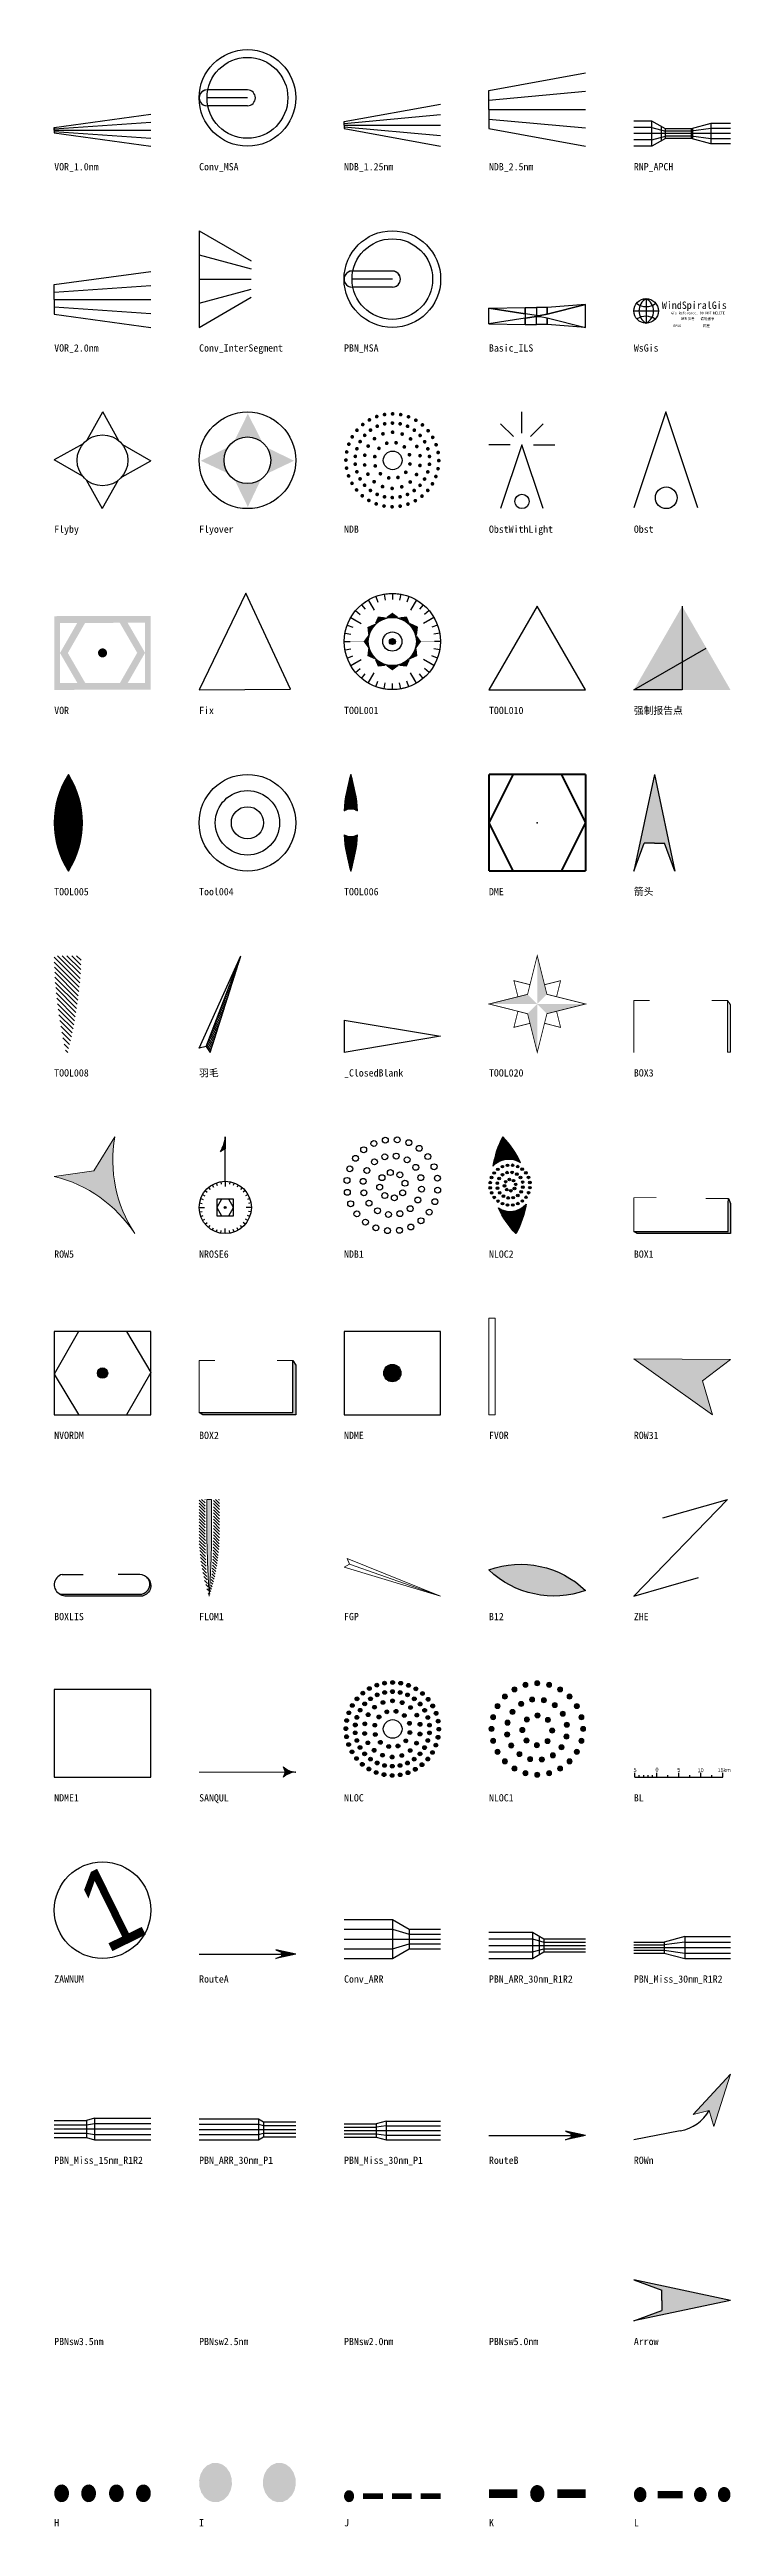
# Model space of a CAD drawing. Extents: x -4 to 560, y -3172 to 80.
# Drawn here: x -4 to 560, y -1970 to 80 of the extents above; entities that cross this region are included whole.
import ezdxf
from ezdxf.enums import TextEntityAlignment as Align

# ---------------------------------------------------------------- set-up
doc = ezdxf.new("R2010")
doc.units = 0
doc.header["$MEASUREMENT"] = 0
doc.linetypes.add('$0$Continuous1', pattern=[0])
doc.linetypes.add('$0$ddhxT', pattern=[0])
doc.layers.add('$0$程序', color=7, linetype='Continuous', lineweight=0)
doc.styles.add('$0$Legend', font='simhei.ttf')
doc.styles.add('$0$Styledgn001', font='dgn001.shx')

msp = doc.modelspace()

# ---------------------------------------------------------------- texts
at = {"color": 7}
for s, p in [('VOR_1.0nm', (0, -20)), ('Conv_MSA', (120, -20)), ('NDB_1.25nm', (240, -20)), ('NDB_2.5nm', (360, -20)), ('RNP_APCH', (480, -20)), ('VOR_2.0nm', (0, -170)), ('Conv_InterSegment', (120, -170)), ('PBN_MSA', (240, -170)), ('Basic_ILS', (360, -170)), ('WsGis', (480, -170)), ('Flyby', (0, -320)), ('Flyover', (120, -320)), ('NDB', (240, -320)), ('ObstWithLight', (360, -320)), ('Obst', (480, -320)), ('VOR', (0, -470)), ('Fix', (120, -470)), ('TOOL001', (240, -470)), ('TOOL010', (360, -470)), ('强制报告点', (480, -470)), ('TOOL005', (0, -620)), ('Tool004', (120, -620)), ('TOOL006', (240, -620)), ('DME', (360, -620)), ('箭头', (480, -620)), ('TOOL008', (0, -770)), ('羽毛', (120, -770)), ('_ClosedBlank', (240, -770)), ('TOOL020', (360, -770)), ('BOX3', (480, -770)), ('ROW5', (0, -920)), ('NROSE6', (120, -920)), ('NDB1', (240, -920)), ('NLOC2', (360, -920)), ('BOX1', (480, -920)), ('NVORDM', (0, -1070)), ('BOX2', (120, -1070)), ('NDME', (240, -1070)), ('FVOR', (360, -1070)), ('ROW31', (480, -1070)), ('BOXLIS', (0, -1220)), ('FLOM1', (120, -1220)), ('FGP', (240, -1220)), ('B12', (360, -1220)), ('ZHE', (480, -1220)), ('NDME1', (0, -1370)), ('SANQUL', (120, -1370)), ('NLOC', (240, -1370)), ('NLOC1', (360, -1370)), ('BL', (480, -1370)), ('ZAWNUM', (0, -1520)), ('RouteA', (120, -1520)), ('Conv_ARR', (240, -1520)), ('PBN_ARR_30nm_R1R2', (360, -1520)), ('PBN_Miss_30nm_R1R2', (480, -1520)), ('PBN_Miss_15nm_R1R2', (0, -1670)), ('PBN_ARR_30nm_P1', (120, -1670)), ('PBN_Miss_30nm_P1', (240, -1670)), ('RouteB', (360, -1670)), ('ROWn', (480, -1670)), ('PBNsw3.5nm', (0, -1820)), ('PBNsw2.5nm', (120, -1820)), ('PBNsw2.0nm', (240, -1820)), ('PBNsw5.0nm', (360, -1820)), ('Arrow', (480, -1820)), ('H', (0, -1970)), ('I', (120, -1970)), ('J', (240, -1970)), ('K', (360, -1970)), ('L', (480, -1970))]:
    msp.add_text(s, height=6, dxfattribs=at).set_placement(p)

# ---------------------------------------------------------------- blocks, each defined once
blk = doc.blocks.new('$0$VOR_1.0nm')
for p, q in [((1.818989403545856e-12, 1852.000000000007), (64067.69880906301, 10628.18306418221)), ((5.684341886080801e-14, 926.0000000000033), (64067.698809063, 5314.091532091104)), ((1.136868377216161e-13, 1852.000000000007), (-1.13686837721616e-13, -1852.000000000007)), ((0, 0), (1.13686837721616e-13, 1852.000000000007)), ((0, 0), (64067.698809063, 0)), ((-5.684341886080801e-14, -926.0000000000033), (64067.69880906301, -5314.091532091104)), ((0, -1852.000000000007), (64067.698809063, -10628.18306418221))]:
    blk.add_line(p, q)
blk = doc.blocks.new('$0$Conv_MSA')
for p, q in [((5.51091059616309e-13, 9000), (-46000, 9000.000000000002)), ((-6.173775494950808e-12, 9000), (-46000.00000000001, 8999.999999999969)), ((0, 0), (-46000, 2.816687638038912e-12)), ((0, 0), (-46000, -3.438439160193102e-11)), ((-5.51091059616309e-13, -9000), (-46000, -8999.999999999998)), ((6.173775494950808e-12, -9000), (-46000, -9000.000000000035))]:
    blk.add_line(p, q)
for radius in [55000, 46000]:
    blk.add_circle((0, 0), radius)
for centre, start, end in [((-46000, 2.816687638038912e-12), 89.99999999999999, 270), ((-46000, -3.438439160193102e-11), 89.99999999999999, 270.0000000000001), ((0, 0), 270, 89.99999999999999), ((0, 0), 270.0000000000001, 89.99999999999999)]:
    blk.add_arc(centre, 9000, start, end)
blk = doc.blocks.new('$0$NDB_1.25nm')
for p, q in [((-2.870592652470805e-12, 2314.999999999999), (64067.69880906302, 13958.07416294031)), ((1.094235813070554e-12, 1157.499999999985), (64067.69880906302, 6979.037081470171)), ((0, 0), (-2.870592652470805e-12, 2314.999999999999)), ((0, 0), (64067.698809063, -9.094947017729282e-13)), ((0, 0), (2.870592652470805e-12, -2314.999999999999)), ((-1.094235813070554e-12, -1157.499999999985), (64067.69880906299, -6979.037081470142)), ((2.870592652470805e-12, -2314.999999999999), (64067.698809063, -13958.07416294031))]:
    blk.add_line(p, q)
blk = doc.blocks.new('$0$NDB_2.5nm')
for p, q in [((0, 4630), (23464.45033275336, 8894.213332073297)), ((0, 0), (0, 4630)), ((0, 2315), (23464.45033275336, 4447.106666036882)), ((0, 0), (23464.45033275336, 0)), ((0, 0), (0, -4630)), ((0, -2315), (23464.45033275336, -4447.106666036882)), ((0, -4630), (23464.45033275336, -8894.213332073297))]:
    blk.add_line(p, q)
blk = doc.blocks.new('$0$RNP_APCH')
for p, q in [((-14994.30632580072, 4640.000000000002), (-21608.00000000373, 4640.000000000003)), ((-14985.64607176371, 2325.000000000002), (-21608.00000000373, 2325.000000000003)), ((0, 0), (-21608.00000000373, -4.630150705041412e-10)), ((-10006.00000000373, 1760.000000000467), (-14994.30632580072, 4640.000000000002)), ((-14959.66530965269, -4620.000000000464), (-14994.30632580072, 4640.000000000002)), ((-14985.64607176371, 2325.000000000002), (-10005.19536938011, 880.0000000000013)), ((-11608.00000000373, 2684.915131242353), (-11608.00000000373, -2686.171588804043)), ((2.155378366499912e-13, 1760.000000000466), (-10006.00000000373, 1760.000000000467)), ((-10002.78147750926, -1759.999999999534), (-10006.00000000373, 1760.000000000467)), ((1.077689183249671e-13, 880), (-10005.19536938011, 880.0000000000013)), ((6811, 3703.999999999533), (-443.9999999999998, 1760.000000000466)), ((6811, 1851.999999999999), (-443.9999999999999, 880)), ((-443.9999999999998, 1760), (-444.0000000037255, -1759.999999999069)), ((2.155378366499912e-13, 1760.000000000466), (-2.155378366499342e-13, -1760)), ((13999.99999999627, -1.714505518805838e-12), (0, 0)), ((13999.99999999627, 3703.999999999998), (6811, 3703.999999999999)), ((6811, 3704.000000000465), (6811, -3703.999999999535)), ((13999.99999999627, 1851.999999999533), (6811, 1851.999999999999)), ((-14968.3255636897, -2304.999999999998), (-21608.00000000373, -2304.999999999997)), ((-14959.66530965269, -4619.999999999998), (-21608.00000000373, -4620.000000000463)), ((-14968.3255636897, -2304.999999999998), (-10003.58610813287, -880.0000000004644)), ((-10002.78147750926, -1759.999999999533), (-14959.66530965269, -4620.000000000464)), ((-1.077689183250241e-13, -880.0000000004657), (-10003.58610813287, -880.0000000004644)), ((-2.155378366498771e-13, -1759.999999999534), (-10002.78147750926, -1759.999999999533)), ((6811, -1852.000000000001), (-444.0000000000001, -880.0000000004657)), ((6811, -3704.000000000467), (-444.0000000000002, -1759.999999999534)), ((13999.99999999627, -1852.000000000002), (6811, -1852.000000000001)), ((13999.99999999627, -3704.000000000002), (6811, -3704.000000000001))]:
    blk.add_line(p, q)
blk = doc.blocks.new('$0$VOR_2.0nm')
for p, q in [((0, 3704), (24242.23112885654, 7024.772592521738)), ((0, 0), (0, 3704)), ((0, 1852), (24242.23112885654, 3512.386296260636)), ((0, 0), (24242.23112885654, 0)), ((0, 0), (0, -3704)), ((0, -1852), (24242.23112885654, -3512.386296260636)), ((0, -3704), (24242.23112885654, -7024.772592521738))]:
    blk.add_line(p, q)
blk = doc.blocks.new('$0$Conv_InterSegment')
for p, q in [((0, 9260), (0, -9260)), ((0, 9260), (10000, 3486.497308106162)), ((0, 4630.000000000466), (10000, 1950.508075689431)), ((0, 0), (10000, 0)), ((0, -4630), (10000, -1950.508075687569)), ((0, -9260), (10000.00000000373, -3486.497308102436))]:
    blk.add_line(p, q)
blk = doc.blocks.new('$0$PBN_MSA')
for p, q in [((-1.126257770364237e-09, 9259.99999999918), (-46300.00000000099, 9259.999999999616)), ((-6.322764480288329e-10, 9260.00000000188), (-46300.00000000272, 9259.999999999221)), ((-1.862038984098536e-09, -1.592485135915048e-09), (-46300.00000000173, -1.159565657871134e-09)), ((-6.066922782643144e-10, -1.175467404693368e-09), (-46300.00000000008, -1.181328105579541e-09)), ((-2.597820197832835e-09, -9260.000000002363), (-46300.00000000247, -9260.00000000193)), ((-3.235585654133708e-09, -9260.000000001619), (-46300.00000000006, -9260.00000000424))]:
    blk.add_line(p, q)
for radius in [55560, 46300]:
    blk.add_circle((0, 0), radius)
for centre, radius, start, end in [((-46300.00000000244, 3.442477533099883e-09), 9259.99999999617, 89.99999994412445, 269.9999999441245), ((-46300.00000000274, 1.431650172614082e-09), 9259.999999996167, 90.0000000505222, 270.0000000505221), ((-1.862038984098536e-09, -1.592485135915048e-09), 9260.000000000771, 269.9999999441245, 89.99999994412445), ((-6.066922782643144e-10, -1.175467404693368e-09), 9260.00000000077, 270.0000000505221, 90.0000000505222)]:
    blk.add_arc(centre, radius, start, end)
blk = doc.blocks.new('$0$Basic_ILS')
for p, q in [((-12660, 2039.979020974599), (-3060, 2278.300699299201)), ((-12659.99999999627, -2039.979020983912), (-12660, 2039.979020974599)), ((-12660, 2039.979020974599), (-3060, 599.9790209783241)), ((-3060, 599.9790209783241), (-12660, 2039.979020974599)), ((-3060, 599.9790209783241), (-3060, 2278.300699299201)), ((-3060, 2278.300699299201), (-62.06896551698446, 2247.902097902261)), ((-3060, 2278.300699299201), (-3060, 599.9790209783241)), ((-60, 149.9790209792554), (-3060, 599.9790209783241)), ((-3060, 599.9790209783241), (-3060, -599.9790209811181)), ((-3060, 599.9790209783241), (-3060, -599.9790209811181)), ((-60, 149.9790209792554), (-3060, 599.9790209783241)), ((-62.06896551698446, 2247.902097902261), (-60, 149.9790209792554)), ((2700.465116277337, 2247.902097903192), (-62.06896551698446, 2247.902097902261)), ((-62.06896551698446, 2247.902097902261), (-60, 149.9790209792554)), ((-60, 149.9790209792554), (900.0000000037253, 150)), ((-59.99999999627471, -149.9790209792554), (-60, 149.9790209792554)), ((0, 0), (-59.99999999627471, 0)), ((2700.465116284788, 464.7666287217289), (900.0000000037253, 150)), ((900.0000000037253, 150), (2700.465116284788, 464.7666287217289)), ((900.0000000037253, 150), (900.0000000037253, -150)), ((12900.00000000373, 3014.65034965612), (2700.465116284788, 464.7666287217289)), ((2700.465116284788, 464.7666287217289), (12900.00000000373, 3014.65034965612)), ((12900.00000000373, 3014.65034965612), (2700.465116277337, 2247.902097903192)), ((2700.465116284788, 464.7666287217289), (2700.465116277337, 2247.902097903192)), ((2700.465116277337, 2247.902097903192), (2700.465116284788, 464.7666287217289)), ((12900.00000000373, -3014.650349644944), (12900.00000000373, 3014.65034965612)), ((-3060, -599.9790209811181), (-12659.99999999627, -2039.979020983912)), ((-3060, -599.9790209811181), (-12659.99999999627, -2039.979020983912)), ((-12659.99999999627, -2039.979020983912), (-3060, -2278.300699301995)), ((-3060, -599.9790209811181), (-59.99999999627471, -149.9790209792554)), ((-59.99999999627471, -149.9790209792554), (-3060, -599.9790209811181)), ((-3060, -599.9790209811181), (-3060, -2278.300699301995)), ((-3060, -2278.300699301995), (-3060, -599.9790209811181)), ((-3060, -2278.300699301995), (-62.06896551325917, -2247.902097902261)), ((-62.06896551325917, -2247.902097902261), (-59.99999999627471, -149.9790209792554)), ((-62.06896551325917, -2247.902097902261), (-59.99999999627471, -149.9790209792554)), ((2700.465116284788, -2247.902097901329), (-62.06896551325917, -2247.902097902261)), ((-59.99999999627471, -149.9790209792554), (900.0000000037253, -150)), ((900.0000000037253, -150), (2700.465116281062, -464.766628718935)), ((900.0000000037253, -150), (2700.465116281062, -464.766628718935)), ((2700.465116281062, -464.766628718935), (12900.00000000373, -3014.650349644944)), ((2700.465116281062, -464.766628718935), (2700.465116284788, -2247.902097901329)), ((2700.465116281062, -464.766628718935), (12900.00000000373, -3014.650349644944)), ((2700.465116284788, -2247.902097901329), (2700.465116281062, -464.766628718935)), ((12900.00000000373, -3014.650349644944), (2700.465116284788, -2247.902097901329))]:
    blk.add_line(p, q)
blk = doc.blocks.new('$0$WsGis')
at = {"color": 5, "lineweight": 30}
for p, q in [((-1651.260908644646, 4.656612873077393e-10), (1651.260908644646, 4.656612873077393e-10)), ((0, 1651.260896047577), (0, -1651.260896047112))]:
    blk.add_line(p, q, dxfattribs=at)
blk.add_circle((0, 4.656612873077393e-10), 1651.260897155908, dxfattribs=at)
for centre, radius, start, end in [((2.081864681094885, 2698.133868672885), 2116.011991071832, 232.214866513901, 307.6997685951827), ((935.2592020109296, 4.656612873077393e-10), 1897.728213891322, 119.4991659741268, 240.5008340258732), ((-857.962019957602, 4.656612873077393e-10), 1860.849627852841, 297.4738289212638, 62.52617107873618), ((-22.40243219956756, -3003.729726178572), 2279.3996636027, 56.65103093152912, 122.5248925099862)]:
    blk.add_arc(centre, radius, start, end, dxfattribs=at)
at = {"color": 5, "style": '$0$Legend'}
for s, height, p in [('WindSpiralGis', 990.7565451872325, (2115.561852000654, 275.6646226746961)), ('Gis Reference, DO NOT DELETE', 330.2521817290775, (3369.572700001299, -449.1807254818268)), ('EPSG', 330.2521817290775, (3670.431242982959, -2173.378707190044)), ('地理参考   请勿删除', 330.2521817290775, (4691.710734955966, -1216.849186897278)), ('磁差', 330.2521817290775, (7672.977521583736, -2173.378707190044))]:
    blk.add_text(s, height=height, dxfattribs=at).set_placement(p)
at = {"style": '$0$Legend'}
blk.add_attdef('EPSG', (4965.239718477154, -2173.378707190044), '', height=660.504363458155, dxfattribs=at)
blk.add_attdef('MagVar', (8907.334935748826, -2173.378707190044), '', height=660.504363458155, rotation=0.002254852366410242, dxfattribs=at)
blk = doc.blocks.new('$0$Flyby')
for p, q in [((-326.2127877362072, 411.4991099899635), (8.822399377822876, 996.9310636818409)), ((337.7692592963576, 402.0674419547431), (8.822399377822876, 996.9310636818409)), ((-402.0674419552088, 337.769259295892), (-996.9310636818409, 8.822399377357215)), ((-411.4991099871695, -326.2127877366729), (-996.9310636818409, 8.822399377357215)), ((411.4991099871695, 326.2127877371386), (996.9310636818409, -8.822399376891553)), ((-337.7692592963576, -402.0674419542775), (-8.822399377822876, -996.9310636813752)), ((326.2127877362072, -411.4991099894978), (-8.822399377822876, -996.9310636813752)), ((402.0674419552088, -337.7692592954263), (996.9310636818409, -8.822399376891553))]:
    blk.add_line(p, q)
blk.add_circle((0, 0), 525.1155114883225)
at = {"style": '$0$Legend'}
for tag, p in [('ROLE', (1251.17522579059, 1017.36461408576)), ('NAME', (1312.397741951048, -59.03178162034601)), ('ALTITUDE', (1367.15361231938, -1120.929936880246))]:
    blk.add_attdef(tag, p, '', height=600, dxfattribs=at)
blk = doc.blocks.new('$0$Flyover')
h = blk.add_hatch(color=256)
h.dxf.hatch_style = 1
edge = h.paths.add_edge_path()
edge.add_line((290.9152275696397, -405.6336142751388), (8.822399377822876, -996.9310636818409))
edge.add_line((8.822399377822876, -996.9310636818409), (-275.1222649998963, -416.5069482764229))
edge.add_arc((-3.725290298461914e-09, -6.51925802230835e-09), 499.1696091046925, 236.5533775440629, 305.6476057575549)
edge = h.paths.add_edge_path()
edge.add_line((-278.7074381522834, 414.1164843151346), (8.822399377822876, 996.9310636818409))
edge.add_line((8.822399377822876, 996.9310636818409), (322.7016722969711, 380.8332041180693))
edge.add_arc((-3.725290298461914e-09, 3.725290298461914e-09), 499.1696091126378, 49.72349347132935, 123.9412244778244)
edge = h.paths.add_edge_path()
edge.add_line((418.781363312155, 271.6476916968822), (996.9310629367828, -8.822398781776428))
edge.add_line((996.9310629367828, -8.822398781776428), (405.3812238611281, -291.2668226943351))
edge.add_arc((-5.960464477539062e-08, 1.862645149230957e-08), 499.1696091718476, 324.3027159545829, 392.9699553319685)
edge = h.paths.add_edge_path()
edge.add_line((-412.3903631307185, -281.2551991669461), (-996.9310641288757, -8.822398781776428))
edge.add_line((-996.9310641288757, -8.822398781776428), (-409.7493089847267, 285.0891131726094))
edge.add_arc((2.235174179077148e-08, -6.05359673500061e-09), 499.1696091357874, 145.1711655862435, 214.2944592788835)
for radius in [1033.979848453543, 499.1696091130077]:
    blk.add_circle((0, 0), radius)
at = {"style": '$0$Legend'}
for tag, p in [('ROLE', (1471.921333108097, 1048.856621940155)), ('NAME', (1497.261285483837, -103.4092823895626)), ('ALTITUDE', (1391.514595471323, -1283.851727038622))]:
    blk.add_attdef(tag, p, '', height=600.0000000000001, dxfattribs=at)
blk = doc.blocks.new('$0$NDB')
at = {"true_color": 0x000000, "transparency": 33554679}
for points in [[(-0.08367900045167431, 0.0532098884374772, 0.4156226475140998), (-0.08872066711774806, 0.05086266621504087), (-0.08872066711833781, 0.05086266621525581, 0.4146828474683858), (-0.0863734448967648, 0.04580711065792897), (-0.0863734448961182, 0.0458071106597, 0.4134899597813849), (-0.08133177822975313, 0.04816822177091851), (-0.0813317782294476, 0.04816822177081015, 0.4156226475159056)], [(-0.0731928893405609, 0.06682099954858778, 0.4149674302659463), (-0.0785678893409667, 0.06537655510437546), (-0.07856788934056169, 0.06537655510414275, 0.416289582516359), (-0.0771234448960385, 0.06000155510427518), (-0.07712344489611667, 0.06000155510414373, 0.4139983322260224), (-0.0717484448948369, 0.06144599954784802), (-0.07174844489611587, 0.06144599954858698, 0.4144817267927257)], [(-0.06051233378500598, 0.07840433288192017, 0.4155144710724416), (-0.06605400045089027, 0.07791822177015462), (-0.06605400045167187, 0.07791822177080832, 0.4155144714456387), (-0.06556788934171465, 0.07237655510276042), (-0.06556788934056357, 0.07237655510414243, 0.4151891195890279), (-0.06002622267453717, 0.07286266621579429), (-0.06002622267389057, 0.07286266621525428, 0.4133234770068278)], [(-0.05680400045167033, 0.05605711065969743, 0.4144403065215189), (-0.06223455600603245, 0.05480711065895072), (-0.06223455600722616, 0.05480711065969679, 0.4142075291672447), (-0.06097066711843269, 0.04937655510399352), (-0.06097066711834032, 0.04937655510414274, 0.4132026925464794), (-0.05555400045123093, 0.05062655510386627), (-0.05555400045167147, 0.0506265551041416, 0.4144403066092329)], [(-0.04599844489611371, 0.08761266621525543, 0.4134851430128141), (-0.0515401115639591, 0.0880987773277706), (-0.0515401115627796, 0.08809877732636728, 0.4153505630432837), (-0.05202622267263024, 0.08255711066076188), (-0.05202622267389501, 0.08255711065969962, 0.415514471251886), (-0.04648455600610646, 0.08207099954725905), (-0.04648455600722912, 0.08207099954858954, 0.4155144713942837)], [(-0.04394288934056334, 0.0665015551041428, 0.4152160591763966), (-0.04951233378591269, 0.06640433288279723), (-0.04951233378500319, 0.06640433288191971, 0.4133463104341766), (-0.04941511156130218, 0.0608348884390022), (-0.04941511156278011, 0.06083488843747631, 0.4133463105420949), (-0.04384566711788551, 0.06093211065925708), (-0.04384566711834026, 0.06093211065969761, 0.4152160589251592)], [(-0.03010955600722554, 0.09415433288192077, 0.4126740398462932), (-0.03548455600643052, 0.09559877732498023), (-0.03548455600722633, 0.09559877732636579, 0.4139983323976934), (-0.03692900045280822, 0.0902237773257113), (-0.03692900045167136, 0.090223777326365, 0.4162895823955232), (-0.03155400045086765, 0.08877933288053086), (-0.03155400045167056, 0.08877933288191997, 0.4149674298206694)], [(-0.02919288934056397, 0.07405711065969989, 0.4135787948696651), (-0.03465122267363085, 0.0751265551037541), (-0.03465122267389376, 0.0751265551041449, 0.412924840443784), (-0.03572066711988242, 0.06965433288088896), (-0.03572066711834054, 0.0696543328819228, 0.4149566521207005), (-0.03024844489696221, 0.06859877732761177), (-0.03024844489611667, 0.06859877732636654, 0.4144918440562302)], [(-0.01699844489611735, 0.05777933288192116, 0.4144817266743461), (-0.02237344489716264, 0.05922377732818163), (-0.02237344489611814, 0.05922377732636619, 0.4139983321357223), (-0.02381788933972473, 0.05384877732684501), (-0.02381788934056317, 0.05384877732636539, 0.4162895825510398), (-0.01844288934070448, 0.05240433288217261), (-0.01844288934056237, 0.05240433288192037, 0.4149674301168561)], [(-0.01333177822944975, 0.09783488843747534, 0.4148322506531694), (-0.01837344489549508, 0.1001821106579985), (-0.01837344489612036, 0.1001821106596967, 0.413489960091641), (-0.02073455600836382, 0.09514044399262112), (-0.02073455600722696, 0.09514044399303145, 0.4146828475793802), (-0.01567900045090198, 0.09279322176871396), (-0.01567900045166937, 0.09279322177080829, 0.4156226475806296)], [(-0.01319288934055862, 0.07837655510414265, 0.4123299117166711), (-0.01831788934020295, 0.08055711065879834), (-0.01831788934055822, 0.08055711065969895, 0.4123299122245007), (-0.02049844489707908, 0.0754321106593121), (-0.02049844489611985, 0.07543211065969757, 0.4157732869079191), (-0.01537344489578629, 0.07325155510333126), (-0.01537344489612025, 0.07325155510414305, 0.4140514077331345)], [(0.003362666214997034, 0.07926544399303381, 0.4139571599197861), (-0.001192889340153158, 0.08245988843514951), (-0.001192889340558168, 0.08245988843747831, 0.4154903396864741), (-0.004387333786340264, 0.07790433288168508), (-0.004387333785004444, 0.07790433288192311, 0.417024342025657), (0.0001682217709699785, 0.07470988843513915), (0.0001682217705507583, 0.07470988843747861, 0.4139571598733631)], [(0.003709888437214204, 0.05990433288192243, 0.4139571595969402), (-0.0008456671182841546, 0.06309877732605074), (-0.0008456671183409981, 0.06309877732636693, 0.4154903395694109), (-0.004040111561778303, 0.05854322177099114), (-0.004040111562780169, 0.05854322177081173, 0.4170243422763853), (0.0005154439928318766, 0.05534877732604926), (0.0005154439927750332, 0.05534877732636723, 0.4139571597182609)], [(0.003709888437214204, 0.05990433288192243, 0.4139571595969402), (-0.0008456671182841546, 0.06309877732605074), (-0.0008456671183409981, 0.06309877732636693, 0.4154903395694109), (-0.004040111561778303, 0.05854322177099114), (-0.004040111562780169, 0.05854322177081173, 0.4170243422763853), (0.0005154439928318766, 0.05534877732604926), (0.0005154439927750332, 0.05534877732636723, 0.4139571597182609)], [(0.003834888437218353, 0.09855711065969786, 0.4139571600518988), (-0.0007206671186921199, 0.1017515551061567), (-0.0007206671183368485, 0.1017515551041424, 0.4154903396903367), (-0.003915111563678408, 0.09719599954842728), (-0.003915111562783125, 0.09719599954858715, 0.4170243425014413), (0.0006404439927294447, 0.09400155510437891), (0.0006404439927720773, 0.09400155510414265, 0.4139571595920194)], [(0.01973766621499351, 0.0767098884374775, 0.413380289837662), (0.01594599954830755, 0.08077933288137551), (0.01594599954832887, 0.08077933288192263, 0.4139923890227982), (0.01186266621442655, 0.07698766621527575), (0.01186266621499499, 0.07698766621525444, 0.41532097025523), (0.01566822177061766, 0.0729182217728237), (0.01566822177055371, 0.07291822177081109, 0.4161205500265463)], [(0.02086266621499533, 0.09627933288192203, 0.4134275619150684), (0.01693211065943956, 0.1002098884380693), (0.01693211065943956, 0.1002098884374778, 0.4140190329915674), (0.01298766621570024, 0.09627933288192025), (0.01298766621499681, 0.09627933288192203, 0.4153428133744995), (0.01693211065943956, 0.09234877732617974), (0.01693211065943956, 0.09234877732636626, 0.4147532714024487)], [(0.02390433288166349, 0.05479322177080981, 0.4139571597967037), (0.0207098884371959, 0.0593487773262229), (0.02070988843721722, 0.05934877732636501, 0.417024342011806), (0.01615433288279888, 0.05615433288172689), (0.01615433288166201, 0.05615433288192051, 0.4154903393898585), (0.01934877732609408, 0.05159877732631202), (0.01934877732610829, 0.05159877732636531, 0.41395715953303)], [(0.0352098884372154, 0.0707932217708116, 0.412852350741248), (0.03234877732588615, 0.07557099954771651), (0.03234877732610641, 0.0755709995485887, 0.4123244140116124), (0.0275709995465192, 0.07269599954904571), (0.02757099954833109, 0.07269599954858919, 0.4163108097769594), (0.03043211065929796, 0.06793211065912885), (0.03043211065944007, 0.06793211065970084, 0.4144565418751661)], [(0.0372376662149918, 0.09108488843747686, 0.4139571598606044), (0.03404322177075159, 0.09564044399416893), (0.03404322177055263, 0.09564044399303206, 0.4170243422273005), (0.0294876662145569, 0.09244599954866217), (0.02948766621499743, 0.09244599954858757, 0.4154903400836881), (0.03268211065933002, 0.08789044399238932), (0.0326821106594366, 0.08789044399303236, 0.4139571596339011)], [(0.0491265551038822, 0.06179322177081126, 0.4137775848781269), (0.04732099954877356, 0.06705711066060793), (0.04732099954832591, 0.06705711065970021, 0.4142338045269572), (0.04204322177183428, 0.06523766621462812), (0.0420432217705482, 0.06523766621525517, 0.4144180263190662), (0.04386266621513357, 0.05998766621553919), (0.04386266621499146, 0.05998766621525498, 0.4155480542903381)], [(0.0524598884372196, 0.08312655510414402, 0.4139252079200574), (0.0501126662148792, 0.08816822177049133), (0.05011266621499288, 0.08816822177081107, 0.4146828472613646), (0.04505711065999662, 0.08582099954838363), (0.0450571106594353, 0.0858209995485879, 0.4134899602695942), (0.04741822177026478, 0.08077933288114814), (0.047418221770549, 0.08077933288192263, 0.4148322507231329)], [(0.06086266621499448, 0.05009877732636703, 0.414326239116813), (0.06018211065951817, 0.05562655510424186), (0.06018211065944001, 0.05562655510414416, 0.4124696423571133), (0.05465433288303956, 0.05494599954750434), (0.05465433288166111, 0.0549459995485897, 0.412697057003361), (0.05533488843723688, 0.04941822177083743), (0.05533488843721557, 0.04941822177081079, 0.4147828987142687)], [(0.06607099954833018, 0.07264044399303238, 0.4144817266421458), (0.06462655510497939, 0.07801544399494098), (0.06462655510388515, 0.07801544399303317, 0.4144817267957804), (0.05925155510431068, 0.07657099954834123), (0.05925155510388436, 0.07657099954858815, 0.4144817269858893), (0.06069599954762595, 0.071195999547367), (0.06069599954832938, 0.07119599954858735, 0.4144817268318269)], [(0.07765433288166435, 0.0599459995485887, 0.4155144712883297), (0.0771682217706342, 0.06548766621535762), (0.07716822177054894, 0.06548766621525459, 0.4155144715068667), (0.07162655510480676, 0.06500155510337535), (0.07162655510388305, 0.06500155510414451, 0.4153505632946195), (0.07211266621494872, 0.05945988843742001), (0.07211266621499135, 0.05945988843747685, 0.4153505632566028)], [(0.08686266621499783, 0.04544599954858874, 0.4153505632907364), (0.08734877732661062, 0.05098766621568274), (0.08734877732610613, 0.05098766621525463, 0.4151891199262078), (0.08180711066022184, 0.05147377732543568), (0.08180711065944024, 0.05147377732636649, 0.4155144713792079), (0.08132099954883643, 0.0459321106601287), (0.08132099954832483, 0.0459321106597006, 0.4155144712868623)], [(-0.09910955600722815, 0.00458488843747773, 0.4139571597664877), (-0.1023040004506299, 2.933288210371643e-05), (-0.1023040004516744, 2.933288192252803e-05, 0.4154903394436489), (-0.09774844489597001, -0.003165111563349754), (-0.09774844489611922, -0.003165111562521972, 0.4154903397776284), (-0.09455400045241191, 0.00139044399290178), (-0.09455400045167295, 0.00139044399303323, 0.4139571598491114)], [(-0.09683177822945055, 0.02161266621525293, 0.4147532710733773), (-0.1007623337855108, 0.01768211065969716), (-0.1007623337850063, 0.01768211065969716, 0.415342813646911), (-0.09683177822945055, 0.01373766621549599), (-0.09683177822945055, 0.01373766621525263, 0.4153428135109229), (-0.09290122267353951, 0.01768211065969894), (-0.09290122267389478, 0.01768211065969716, 0.4147532715879785)], [(-0.09163733378500893, 0.03798766621525473, 0.4139571598833219), (-0.0961928893406565, 0.034793221770828), (-0.09619288934056414, 0.03479322177081023, 0.4170243421812826), (-0.09299844489571996, 0.03023766621758028), (-0.09299844489611786, 0.03023766621525503, 0.4154903397723935), (-0.08844288934066213, 0.0334321106597173), (-0.08844288934056266, 0.03343211065969953, 0.413957159621028)], [(-0.078970667118341, 0.01236266621525495, 0.414649046443987), (-0.08262344489681794, 0.008154332881872506), (-0.0826234448961145, 0.008154332881922244, 0.4153243679885907), (-0.07841511156279779, 0.004515443993236445), (-0.07841511156278358, 0.004515443993032164, 0.4140206484688735), (-0.07476233378378083, 0.008709888437561375), (-0.07476233378500297, 0.008709888437477886, 0.4134229536094594)], [(-0.07470677822944793, 0.02837655510414372, 0.414502412761706), (-0.07915122267412045, 0.02502933288195308), (-0.07915122267389307, 0.02502933288192111, 0.4156290262112328), (-0.07580400045172553, 0.02058488843708162), (-0.07580400045166868, 0.02058488843747774, 0.4145024125309668), (-0.0713595560074225, 0.023932110659727), (-0.07135955600722355, 0.02393211065969858, 0.4145024123519326)], [(-0.06720677822944765, 0.04315433288192239, 0.4156226474080335), (-0.07224844489665116, 0.04080711065989462), (-0.07224844489611826, 0.040807110659701, 0.4138954959717145), (-0.06990122267412602, 0.03575155510351102), (-0.06990122267389154, 0.03575155510414518, 0.4134899599370723), (-0.06485955600674487, 0.03811266621507947), (-0.06485955600722804, 0.03811266621525533, 0.4156226476371045)], [(-0.0587901115627858, 0.01477933288192013, 0.4153428138542634), (-0.06272066711855473, 0.0108348884374756), (-0.06272066711834157, 0.0108348884374756, 0.4147532716064852), (-0.0587901115627858, 0.006904332882088582), (-0.0587901115627858, 0.006904332881919828, 0.4134275615614689), (-0.05485955600791925, 0.01083488843747737), (-0.05485955600723003, 0.0108348884374756, 0.4153428135031299)], [(-0.05026233378500677, 0.03377933288192203, 0.4156226477505395), (-0.05530400045033446, 0.0314321106592157), (-0.05530400045167028, 0.03143211065970064, 0.4146828476728912), (-0.0529567782300191, 0.02637655510258341), (-0.05295677822945066, 0.02637655510414483, 0.4151843406573652), (-0.04791511156417272, 0.02873766621575591), (-0.04791511156278006, 0.02873766621525498, 0.4148322507786303)], [(-0.03574844489611451, 0.04870988843747881, 0.4155144714777504), (-0.04129011156319251, 0.04822377732670979), (-0.0412901115627804, 0.04822377732636696, 0.4155144714224172), (-0.0408040004523329, 0.04268211065890526), (-0.0408040004516721, 0.04268211065970107, 0.4153505632927708), (-0.03526233378546095, 0.04316822177119661), (-0.03526233378500621, 0.04316822177081292, 0.413485143000044)], [(-0.03837344489611638, 0.011709888437478, 0.4139571597115806), (-0.04156788934187716, 0.007154332881691872), (-0.04156788934056266, 0.007154332881922798, 0.415490339386586), (-0.03701233378517088, 0.003959888438402004), (-0.03701233378500746, 0.003959888437478298, 0.4170243425111853), (-0.03381788934009933, 0.008515443993116989), (-0.03381788934056118, 0.0085154439930335, 0.4139571596984391)], [(-0.02751233378500473, 0.02900155510414315, 0.4156226474424614), (-0.03255400045092216, 0.02665433288164998), (-0.03255400045167534, 0.02665433288192176, 0.4146828479015963), (-0.0302067782296902, 0.02159877732571225), (-0.03020677822944862, 0.02159877732636595, 0.4134899601681881), (-0.02516511156352408, 0.0239598884377461), (-0.02516511156278511, 0.0239598884374761, 0.4156226480150671)], [(-0.009456778229449014, 0.03857099954858789, 0.4134851429856416), (-0.01499844489580227, 0.03905711065932316), (-0.0149984448961149, 0.03905711065969975, 0.4153505632225697), (-0.01548455600851639, 0.0335154439919485), (-0.01548455600723031, 0.03351544399303208, 0.4155144713372988), (-0.009942889340244676, 0.03302933288154897), (-0.009942889340557315, 0.033029332881922, 0.4155144713081611)], [(0.01095988843721329, 0.03780711065969911, 0.4139571596952204), (0.006404332881778885, 0.04100155510347037), (0.006404332881658092, 0.04100155510414361, 0.4154903397904365), (0.00320988843935055, 0.03644599954896854), (0.003209888437218922, 0.0364459995485884, 0.4170243419672286), (0.007765443992894916, 0.03325155510346711), (0.007765443992774124, 0.0332515551041439, 0.4139571599524987)], [(0.02826544399277253, 0.02695988843747621, 0.4139252077447079), (0.02591822177075187, 0.03200155510469926), (0.02591822177055292, 0.03200155510414326, 0.4138954960716838), (0.02086266621437005, 0.02965433288214925), (0.02086266621499533, 0.0296543328819201, 0.4134899604067801), (0.0232237773259385, 0.02461266621479119), (0.02322377732610192, 0.02461266621525482, 0.4148322505112169)], [(0.03782099954833029, 0.008904332881920496, 0.4153505631507616), (0.0383071106581383, 0.01444599954749215), (0.03830711065943859, 0.01444599954858639, 0.4151891199046205), (0.03276544399256665, 0.01493211065994515), (0.0327654439927727, 0.01493211065969824, 0.4155144711535586), (0.03227933288174256, 0.009390443993101627), (0.0322793328816644, 0.009390443993032349, 0.4155144712054085)], [(0.04112655510388663, 0.04309877732636558, 0.4144817265370625), (0.03968211065895133, 0.04847377732551905), (0.03968211065944161, 0.04847377732636637, 0.416289582728763), (0.03430711065912107, 0.04702933288210076), (0.03430711065944081, 0.04702933288192135, 0.4144817267657596), (0.03575155510429795, 0.04165433288264175), (0.03575155510388583, 0.04165433288192055, 0.4144817267996236)], [(0.05332099954832614, 0.02622377732636494, 0.4153505632433702), (0.053807110658326, 0.03176544399209646), (0.05380711065944155, 0.03176544399303083, 0.4151891198277031), (0.04826544399271171, 0.03225155510421374), (0.04826544399277566, 0.03225155510414268, 0.4155144710361657), (0.04777933288193736, 0.02670988843770772), (0.04777933288166025, 0.02670988843747679, 0.4155144711560532)], [(0.05900155510388316, 0.006182110659699092, 0.4148322504323517), (0.06134877732672095, 0.01122377732658997), (0.06134877732610988, 0.01122377732636615, 0.413489960138903), (0.05630711065942506, 0.01358488843750649), (0.05630711065943927, 0.01358488843747629, 0.413895496085286), (0.05395988843731914, 0.008529332881957785), (0.05395988843721966, 0.008529332881920482, 0.4156226477952792)], [(0.06991822177054985, 0.03620988843747774, 0.4153505633735329), (0.07040433287992443, 0.04175155510267992), (0.07040433288165815, 0.04175155510414363, 0.4151891195781258), (0.06486266621610781, 0.04223766621393565), (0.06486266621499226, 0.04223766621525549, 0.415514470999293), (0.06437655510353579, 0.03669599954829472), (0.06437655510388396, 0.0366959995485896, 0.4155144708178653)], [(0.07589044399276901, 0.02075155510414461, 0.4152736678982398), (0.07751544399285848, 0.02607099954863479), (0.07751544399277321, 0.0260709995485886, 0.4152736676958365), (0.07219599954807165, 0.02769599954906887), (0.07219599954832745, 0.02769599954858926, 0.4152736676382087), (0.07057099954691637, 0.02237655510339209), (0.07057099954833035, 0.02237655510414527, 0.4152736678204739)], [(0.0785015551038839, 0.004376555104144586, 0.4152315178842518), (0.08119599954721224, 0.009251555103819697), (0.08119599954832779, 0.00925155510414477, 0.4135921969711956), (0.07633488843702452, 0.01194599954925657), (0.07633488843721636, 0.01194599954858866, 0.4147315417159609), (0.07362655510384997, 0.007070999548579593), (0.0736265551038855, 0.007070999548588475, 0.4126896567614608)], [(0.09340433288166139, 0.02955711065969879, 0.4126740399764515), (0.0948487773250406, 0.0349321106590903), (0.09484877732610641, 0.03493211065969959, 0.4144817266023156), (0.0894737773256935, 0.03637655510486226), (0.08947377732610562, 0.03637655510414284, 0.4144817269799754), (0.08802933288066583, 0.03100155510356828), (0.0880293328816606, 0.03100155510414382, 0.4149674299103394)], [(0.09709877732610295, 0.01277933288192123, 0.4156226477841604), (0.09944599954913969, 0.01782099954888494), (0.09944599954832967, 0.01782099954858829, 0.4134899598633429), (0.094404332881453, 0.02018211066027042), (0.09440433288165906, 0.02018211065969844, 0.4138954957825596), (0.0920571106601713, 0.01512655510440908), (0.09205711065943945, 0.01512655510414262, 0.4156226477652733)], [(0.09780711065943848, -0.004387333784746872, 0.413957160111075), (0.101001555104169, 0.000168221770858068), (0.1010015551038848, 0.00016822177080833, 0.4139571598733181), (0.0964459995482514, 0.003362666215679155), (0.09644599954832955, 0.00336266621525283, 0.4170243421241147), (0.0932515551041746, -0.001192889340249081), (0.09325155510388328, -0.001192889340302372, 0.413957159661366)], [(-0.09838733378500564, -0.01258177822919038, 0.4148322505937813), (-0.1007345560079713, -0.01762344489612921), (-0.1007345560072253, -0.01762344489585743, 0.4134899601062544), (-0.09569288934014963, -0.01998455600810445), (-0.09569288934056175, -0.01998455600696758, 0.4146828479114304), (-0.09334566711692815, -0.01492900045089662), (-0.09334566711833503, -0.01492900045141177, 0.4139252074052654)], [(-0.09470677822945106, -0.02937344489585669, 0.4144817266997564), (-0.09615122267388188, -0.03474844489585216), (-0.09615122267389609, -0.03474844489585749, 0.4139983326184079), (-0.09077622267327001, -0.03619288934138787), (-0.09077622267389529, -0.03619288934030074, 0.4162895825451647), (-0.08933177822942895, -0.03081788934029284), (-0.08933177822945026, -0.03081788934030172, 0.4144817267921084)], [(-0.0881651115627804, -0.04524844489585611, 0.4153505633284872), (-0.08865122267356185, -0.05079011156224311), (-0.0886512226738958, -0.050790111562522, 0.4153505631682968), (-0.08310955600681069, -0.05127622267413123), (-0.08310955600722991, -0.05127622267363385, 0.4155144709905706), (-0.08262344489578055, -0.0457345560066873), (-0.0826234448961145, -0.04573455600696796, 0.4155144712201619)], [(-0.07980400045167357, -0.004192889340300709, 0.415231518093132), (-0.08249844489592562, -0.009067889340245827), (-0.08249844489611746, -0.009067889340300894, 0.4135921969458701), (-0.07763733378517657, -0.01176233378414082), (-0.07763733378500604, -0.01176233378474478, 0.4147315415181523), (-0.0749290004524994, -0.00688733378498263), (-0.07492900045166806, -0.006887333784744598, 0.4117853389850553)], [(-0.07719288934055868, -0.02055400045141198, 0.4147271185584708), (-0.07881788933999445, -0.02587344489555399), (-0.07881788934056289, -0.02587344489585597, 0.4170646901055607), (-0.07349844489527868, -0.02749844489741626), (-0.07349844489611712, -0.02749844489585662, 0.4152736679190066), (-0.07187344489550895, -0.02217900045108756), (-0.07187344489611291, -0.02217900045141263, 0.4134828565411808)], [(-0.07122066711833952, -0.03601233378474333, 0.413485142945497), (-0.07170677822963967, -0.04155400045157087), (-0.07170677822944782, -0.04155400045140922, 0.4153505629026231), (-0.06616511156268956, -0.04204011156262766), (-0.06616511156278193, -0.04204011156252108, 0.4155144715605175), (-0.065679000451901, -0.03649844489605059), (-0.06567900045167363, -0.03649844489585519, 0.4155144714020662)], [(-0.06216511156278415, -0.04990122267363262, 0.4143262390625529), (-0.06148455600641256, -0.05542900045036347), (-0.06148455600722968, -0.05542900045140975, 0.4124696425686081), (-0.05595677822872602, -0.0547484448964255), (-0.05595677822945078, -0.05474844489585529, 0.4126970571042701), (-0.05663733378418101, -0.04922066711702477), (-0.05663733378500524, -0.04922066711807638, 0.41269705705109)], [(-0.06030400045167283, -0.005984556006968234, 0.4148322507458381), (-0.06265122267350165, -0.0110262226734914), (-0.06265122267389245, -0.01102622267363529, 0.4134899601589219), (-0.05760955600701578, -0.01338733378533696), (-0.05760955600722895, -0.01338733378474544, 0.4146828481081012), (-0.05526233378541434, -0.008331778229340614), (-0.05526233378500223, -0.008331778229189624, 0.4156226475022232)], [(-0.05462344489611581, -0.02602622267363586, 0.4153505630309281), (-0.05510955600678358, -0.03156788933992516), (-0.05510955600722411, -0.03156788934030175, 0.415350563182709), (-0.04956788934046585, -0.03205400045152729), (-0.04956788934055822, -0.0320540004514136, 0.4155144715477768), (-0.04908177823038784, -0.02651233378553641), (-0.04908177822944992, -0.02651233378474771, 0.4155144714155807)], [(-0.0424290004516692, -0.0429151115625217, 0.4149674299429275), (-0.04098455600652073, -0.04829011156128615), (-0.04098455600723128, -0.0482901115625225, 0.4144817265760617), (-0.03560955600787707, -0.04684566711770266), (-0.03560955600723048, -0.04684566711807747, 0.4144817269584477), (-0.03705400045189577, -0.04147066711846392), (-0.03705400045167551, -0.04147066711807668, 0.4126740398670481)], [(-0.03912344489611286, -0.008706778229189638, 0.4153505632210885), (-0.03960955600790328, -0.01424844489642574), (-0.03960955600722826, -0.01424844489585553, 0.4153505633589055), (-0.03406788934031368, -0.0147345560072587), (-0.03406788934056237, -0.01473455600696738, 0.4155144710568733), (-0.03358177823012198, -0.009192889340869925), (-0.03358177822944697, -0.009192889340301491, 0.4155144714649277)], [(-0.0295678893405622, -0.02676233378474535, 0.415622647752424), (-0.02722066711815074, -0.03180400045090259), (-0.02722066711833548, -0.03180400045141241, 0.4138954960685584), (-0.02216511156434109, -0.02945677822861725), (-0.022165111562785, -0.02945677822918924, 0.4134899600288277), (-0.02452622267394133, -0.02441511156265364), (-0.0245262226738916, -0.02441511156252396, 0.4148322508345316)], [(-0.02520677822945316, -0.05460955600696771, 0.4139571593640152), (-0.0220123337850282, -0.05916511156263482), (-0.02201233378500689, -0.05916511156252291, 0.4170243419830606), (-0.01745677823014091, -0.05597066711796117), (-0.01745677822945169, -0.05597066711807841, 0.4139571601483317), (-0.02065122267389086, -0.05141511156249479), (-0.02065122267389796, -0.05141511156252321, 0.4139571602092864)], [(-0.01226233378500297, -0.03762344489585701, 0.4139571597817194), (-0.007706778229533029, -0.04081788933983432), (-0.007706778229447764, -0.04081788934030151, 0.4139571597558346), (-0.004512333784539635, -0.03626233378466459), (-0.004512333785008593, -0.0362623337847463, 0.4154903395991966), (-0.009067889340961699, -0.03306788933805116), (-0.009067889340563795, -0.0330678893403018, 0.4139571597564332)], [(0.008154332881659343, -0.03837344489585526, 0.4153505633623624), (0.01369599954804812, -0.03885955600663316), (0.01369599954832523, -0.03885955600696711, 0.4153505631001174), (0.01418211065863773, -0.03331788934097801), (0.01418211065944064, -0.03331788934029944, 0.4155144715723179), (0.008640443993684244, -0.03283177823026939), (0.008640443992774749, -0.03283177822918937, 0.4155144714029929)], [(0.01569599954832768, -0.05759566711807906, 0.4149674300614665), (0.02107099954877611, -0.05904011156330213), (0.02107099954832847, -0.05904011156252409, 0.4134855237922506), (0.02251544399210559, -0.05365122267402), (0.0225154439927735, -0.05365122267363454, 0.4129401651115256), (0.01714044399300718, -0.05222066711847972), (0.0171404439927727, -0.05222066711807827, 0.4149674303683334)], [(0.02620988843721506, -0.02881788934030105, 0.4156226475434128), (0.03125155510364408, -0.02647066711799262), (0.03125155510388566, -0.02647066711807966, 0.4138954958442707), (0.02890433288142447, -0.02141511156316867), (0.02890433288165895, -0.02141511156252385, 0.4134899601906439), (0.02386266621567046, -0.02377622267387913), (0.02386266621499544, -0.023776222673634, 0.4148322506827456)], [(0.03707099954832671, -0.01151233378474714, 0.4139571597312523), (0.04026544399351906, -0.00695677822906049), (0.04026544399277299, -0.00695677822919194, 0.4139571599904992), (0.03570988843713963, -0.003762333784287364), (0.03570988843721778, -0.00376233378474744, 0.4154903396334881), (0.03251544399361705, -0.008317889340151652), (0.03251544399277151, -0.008317889340302642, 0.4139571601487106)], [(0.03444599954832483, -0.04852622267363316, 0.4155144711403462), (0.03998766621491257, -0.04804011156245203), (0.03998766621499783, -0.0480401115625213, 0.4155144716488979), (0.03950155510361952, -0.04249844489617161), (0.03950155510388242, -0.04249844489585541, 0.4153505633065243), (0.03395988843706021, -0.04298455600683582), (0.03395988843721653, -0.04298455600696727, 0.4153505632564536)], [(0.0489598884372171, -0.03358177822919117, 0.4156226477444596), (0.05400155510550775, -0.03123455600755776), (0.05400155510388061, -0.03123455600696978, 0.4138954960818075), (0.05165433288210863, -0.02617900045019184), (0.05165433288166099, -0.02617900045141397, 0.4134899600380221), (0.04661266621463511, -0.02854011156239267), (0.04661266621499749, -0.02854011156252412, 0.4148322505522063)], [(0.05748766621499612, -0.01458177822918927, 0.4147532712839807), (0.06141822177040268, -0.0106512226736335), (0.0614182217705519, -0.0106512226736335, 0.4153428138297878), (0.05748766621499612, -0.006706778228517507), (0.05748766621499612, -0.00670677822918897, 0.4153428135174807), (0.05355711065868007, -0.01065122267363705), (0.05355711065944035, -0.0106512226736335, 0.4147532712573815)], [(0.05550155510388066, -0.05585955600696657, 0.414440306384827), (0.06093211066006177, -0.05460955600735673), (0.06093211065943649, -0.05460955600696593, 0.4123878476206158), (0.05966822177078512, -0.04917900045103174), (0.05966822177055064, -0.04917900045141188, 0.4132026926038816), (0.0542515551053171, -0.05042900045230958), (0.0542515551038818, -0.05042900045141074, 0.4144403062956971)], [(0.06590433288165798, -0.04295677822918798, 0.4156226477391946), (0.07094599955012626, -0.04060955600761673), (0.07094599954832859, -0.04060955600696659, 0.4138954962586842), (0.06859877732621555, -0.0355540004511159), (0.06859877732610897, -0.03555400045141077, 0.413489960219071), (0.06355711065889835, -0.03791511156232552), (0.06355711065943837, -0.03791511156252092, 0.4148322503404907)], [(0.07340433288165826, -0.02817900045141286, 0.4145024127174636), (0.07784877732685658, -0.02483177822929505), (0.0778487773261034, -0.02483177822919025, 0.4156290265393367), (0.0745015551037298, -0.02038733378586954), (0.07450155510388612, -0.02038733378474689, 0.4145024128752223), (0.07005711065833964, -0.02373455600681318), (0.07005711065944098, -0.02373455600696772, 0.4145024127478261)], [(0.07766822177055133, -0.01216511156252409, 0.4142017129688886), (0.08132099954969618, -0.007970667117985997), (0.08132099954832483, -0.007970667118080144, 0.4160599806311618), (0.07711266621510049, -0.004317889341750814), (0.07711266621499391, -0.004317889340301306, 0.4140206486050223), (0.07345988843948703, -0.008512333784590709), (0.0734598884372133, -0.008512333784747028, 0.4134229540081619)], [(0.08237655510388464, -0.05301233378474635, 0.4156226478303557), (0.08741822177122316, -0.05066511156276832), (0.08741822177054814, -0.05066511156252496, 0.4138954963013287), (0.08507099954823616, -0.04560955600722849), (0.08507099954832853, -0.04560955600696914, 0.4134899600495078), (0.08002933288190661, -0.04797066711816811), (0.08002933288166503, -0.04797066711807929, 0.4148322506566974)], [(0.09033488843721926, -0.03779011156252388, 0.4139571598838191), (0.0948904439912539, -0.03459566711781292), (0.09489044399277446, -0.03459566711807938, 0.4170243418478772), (0.09169599954829266, -0.03004011156273201), (0.09169599954832819, -0.03004011156252417, 0.413957159953167), (0.08714044399303589, -0.03323455600701486), (0.08714044399277299, -0.03323455600696867, 0.4139571599856272)], [(0.09552933288166088, -0.02141511156252207, 0.4134275623279751), (0.09945988843655584, -0.0174845560069663), (0.09945988843721665, -0.0174845560069663, 0.4140190331844084), (0.09552933288166088, -0.0135401115628202), (0.09552933288166088, -0.01354011156252177, 0.415342813297759), (0.09159877732498956, -0.01748455600696985), (0.09159877732610511, -0.0174845560069663, 0.4147532715456588)], [(-0.07895677822944691, -0.05976233378474483, 0.4155144714088877), (-0.07847066711822492, -0.06530400045127394), (-0.07847066711833861, -0.06530400045141072, 0.415514471172013), (-0.0729290004530796, -0.06481788933912824), (-0.07292900045167272, -0.06481788934030064, 0.4151891198727794), (-0.07341511156153047, -0.05927622267213373), (-0.07341511156278102, -0.05927622267363297, 0.413649265499563)], [(-0.06737344489611985, -0.07244288934030152, 0.4149674302471583), (-0.0659290004520443, -0.07781788934095069), (-0.06592900045167482, -0.07781788934030232, 0.4144817268249613), (-0.06055400045026005, -0.07637344489667264), (-0.06055400045167403, -0.07637344489585729, 0.4139983325380958), (-0.06199844489651696, -0.07099844489655105), (-0.06199844489611905, -0.0709984448958565, 0.4126740396126763)], [(-0.05376233378500217, -0.08292900045141316, 0.4156226480200843), (-0.05141511156292466, -0.08797066711848167), (-0.05141511156278256, -0.08797066711808021, 0.4138954958258425), (-0.04635955600837605, -0.08562344489543605), (-0.04635955600722497, -0.08562344489585705, 0.4134899602093555), (-0.04872066711764234, -0.08058177822728396), (-0.04872066711833867, -0.08058177822919177, 0.4156226476900188)], [(-0.05042900045167187, -0.0615956671180804, 0.4137775850694931), (-0.04862344489554005, -0.06685955600578808), (-0.04862344489611559, -0.06685955600696936, 0.4142338042666555), (-0.04334566711658994, -0.06504011156337697), (-0.04334566711833787, -0.06504011156252432, 0.4144180261637809), (-0.04516511156210612, -0.05979011156113323), (-0.04516511156278114, -0.05979011156252412, 0.4155480542673323)], [(-0.03854011156278148, -0.090887333784746, 0.4139571595764915), (-0.03534566711817178, -0.09544288933936507), (-0.0353456671183352, -0.0954428893403012, 0.4160865530988277), (-0.03079011156270184, -0.09226233378475968), (-0.03079011156278, -0.09226233378474546, 0.4141840790160775), (-0.03398455600695627, -0.08769288933878094), (-0.03398455600722627, -0.0876928893403015, 0.4139571596334576)], [(-0.03651233378500507, -0.07059566711807719, 0.4128523507606474), (-0.03365122267394582, -0.07537344489605324), (-0.03365122267389609, -0.07537344489585429, 0.412324413806047), (-0.02887344489691657, -0.07249844489565227), (-0.02887344489611365, -0.07249844489585477, 0.4147051543404063), (-0.03173455600745001, -0.06773455600786704), (-0.03173455600722974, -0.06773455600696643, 0.4144565421139654)], [(-0.022165111562785, -0.09609566711807993, 0.4147532714239402), (-0.01823455600722212, -0.1000262226743729), (-0.01823455600722923, -0.1000262226736357, 0.4153428137092574), (-0.01429011156418625, -0.09609566711807993), (-0.01429011156277937, -0.09609566711807993, 0.4140190330906797), (-0.01823455600722923, -0.09216511156263607), (-0.01823455600722923, -0.09216511156252416, 0.4134275620262939)], [(-0.02104011156278318, -0.07651233378474487, 0.4146589419678764), (-0.01724844489614696, -0.08058177823011015), (-0.01724844489611854, -0.08058177822919, 0.4139923889145427), (-0.01316511156137068, -0.07679011156257509), (-0.01316511156278466, -0.0767901115625218, 0.4153209701250912), (-0.01697066711832917, -0.072720667117812), (-0.01697066711833628, -0.07272066711807845, 0.4147498433760559)], [(-0.005137333785008025, -0.098359556006967, 0.4139571598418001), (-0.000581778229339136, -0.1015540004520457), (-0.0005817782294528229, -0.1015540004514115, 0.4139571602649983), (0.002612666215270565, -0.09699844489580833), (0.002612666214993453, -0.0969984448958563, 0.4170243421187479), (-0.001942889340767806, -0.09380400045026249), (-0.001942889340561749, -0.0938040004514118, 0.413957159896252)], [(-0.005012333785003875, -0.05970677822918979, 0.4139571597115502), (-0.0004567782294344624, -0.062901222673716), (-0.0004567782294486733, -0.0629012226736343, 0.413957159814283), (0.002737666215232082, -0.05834566711803646), (0.002737666214997603, -0.05834566711807909, 0.417024341919609), (-0.001817889340209433, -0.05515122267558326), (-0.001817889340557599, -0.05515122267363459, 0.4139571600225749)], [(-0.0046651115627796, -0.0790678893402994, 0.4139571597100953), (-0.0001095560072528201, -0.08226233378459469), (-0.0001095560072243984, -0.0822623337847439, 0.4139571599835323), (0.003084888437847155, -0.07770677822907857), (0.003084888437214772, -0.0777067782291887, 0.4170243422849638), (-0.001470667118347535, -0.07451233378467315), (-0.00147066711834043, -0.0745123337847442, 0.4139571598529637)], [(0.01189044399276895, -0.07817900045141357, 0.4123299122696107), (0.01701544399272592, -0.08035955600685085), (0.01701544399276855, -0.08035955600696987, 0.4123299119388378), (0.0191959995483586, -0.07523455600695783), (0.01919599954833018, -0.07523455600696849, 0.4140514078763972), (0.01407099954826663, -0.07305400045126653), (0.01407099954833058, -0.07305400045141397, 0.4157732869537583)], [(0.01202933288166008, -0.09765122267363324, 0.4148322510514594), (0.01707099954827385, -0.09999844489570187), (0.01707099954833069, -0.09999844489585463, 0.4134899602085785), (0.01943211065821515, -0.09495677822962989), (0.01943211065943728, -0.09495677822918935, 0.413895495840307), (0.01437655510378022, -0.09260955600667486), (0.0143765551038868, -0.09260955600696619, 0.4156226478125432)], [(0.02789044399277429, -0.07385955600696725, 0.4156202691245505), (0.03334877732565644, -0.07491511156186448), (0.03334877732610408, -0.0749151115625235, 0.4142965046846694), (0.03441822176991138, -0.06945677822962004), (0.03441822177055087, -0.06945677822919016, 0.4153117351688292), (0.0289459995491228, -0.06840122267480275), (0.02894599954832699, -0.06840122267363391, 0.412652762262909)], [(0.02880711065943586, -0.09395677822918991, 0.4144817266406609), (0.03418211065918086, -0.09540122267319262), (0.03418211065943666, -0.09540122267363493, 0.4144817267729153), (0.03562655510485513, -0.09002622267307281), (0.03562655510388169, -0.09002622267363414, 0.4144817269869462), (0.03025155510362509, -0.08858177822874858), (0.03025155510388089, -0.08858177822918911, 0.414481726854577)], [(0.04264044399277367, -0.0663178893403007, 0.4152160589395256), (0.04820988843858487, -0.06622066711939567), (0.04820988843721352, -0.06622066711807761, 0.411476562517089), (0.04811266621516808, -0.06065122267345835), (0.04811266621499755, -0.06065122267363421, 0.4133463103468344), (0.04254322177193615, -0.06074844489719844), (0.04254322177055059, -0.06074844489585551, 0.4152160589727333)], [(0.04469599954833114, -0.0874151115625228, 0.4153505631699407), (0.05023766621504677, -0.08790122267369682), (0.05023766621499703, -0.08790122267363465, 0.415350562935641), (0.05072377732558664, -0.08235955600740574), (0.05072377732610533, -0.08235955600696698, 0.4155144714870844), (0.04518211065953892, -0.0818734448959777), (0.04518211065943945, -0.0818734448958569, 0.415514471457975)], [(0.05920988843721631, -0.07820677822918931, 0.4155144714314422), (0.0647515551050617, -0.07772066711906156), (0.0647515551038822, -0.07772066711807746, 0.4155144715087993), (0.06426544399332101, -0.07217900045075787), (0.0642654439927739, -0.07217900045141157, 0.4153505633258546), (0.05872377732719514, -0.07266511156343469), (0.05872377732610801, -0.07266511156252342, 0.4153505636346514)], [(0.07189044399277122, -0.06662344489585514, 0.4149674299694029), (0.07726544399179147, -0.06517900045084701), (0.07726544399277202, -0.06517900045141012, 0.4144817268658713), (0.07582099954896648, -0.05980400045030976), (0.075820999548327, -0.0598040004514111, 0.4139983321949671), (0.07044599954748065, -0.06124844489536585), (0.0704459995483262, -0.06124844489585435, 0.4144817264771912)]]:
    blk.add_hatch(color=18, dxfattribs=at).paths.add_polyline_path(points)
at = {"color": 18, "true_color": 0x000000, "transparency": 33554679}
blk.add_circle((0, 0), 0.01968211072087723, dxfattribs=at)
blk = doc.blocks.new('$0$ObstWithLight')
for points in [[(-143.5363113880157, 1081.065180003644), (-355.2738809585571, 1292.802751064301)], [(-2.3779296875, 1133.999572694302), (-2.3779296875, 1486.895524561406)], [(138.7804508209229, 1081.065180003644), (350.51802277565, 1292.802751064301)], [(-196.4707028865814, 939.9067993462095), (-549.3666553497314, 939.9067993462095)], [(350.51802277565, -118.7810559570789), (-2.3779296875, 939.9067993462095), (-355.2738809585571, -118.7810559570789)], [(191.7148435115814, 939.9067993462095), (544.6107947826385, 939.9067993462095)]]:
    blk.add_lwpolyline(points)
blk.add_circle((0, 0), 119.7512826292776)
at = {"style": '$0$Legend'}
blk.add_attdef('ALTITUDE', (-564.2750878844572, -746.2339183620888), '', height=381.0000000000001, dxfattribs=at)
blk = doc.blocks.new('$0$Obst')
blk.add_lwpolyline([(348.1610548496255, -111.143531948328), (-4.734896421432495, 947.544323205948), (-357.6308488845825, -111.143531948328)])
blk.add_circle((0, 0), 119.7512826292776)
at = {"style": '$0$Legend'}
blk.add_attdef('Altitude', (-630.7618086761654, -679.8935666064726), '', height=381.0000000000001, dxfattribs=at)
blk = doc.blocks.new('$0$VOR')
at = {"true_color": 0x000000, "transparency": 33554679}
h = blk.add_hatch(color=18, dxfattribs=at)
h.paths.add_polyline_path([(0.06644114921091315, 0.05147377910380513), (-0.06741210324442193, 0.05113857366830565), (-0.06714723453233518, -0.0511406660858551), (0.0667060179229999, -0.05080546065035385)], flags=0)
h.paths.add_polyline_path([(-0.04849216749054008, 4.488743063824074e-05), (-0.02453279828004185, 0.04180298545355754), (0.02361316655355239, 0.04191760719439586), (0.04778608216912161, 0.000288225587313562), (0.02382671295862338, -0.04146987243560574), (-0.02431925187497086, -0.04158449417644405)], flags=0)
h.paths.add_polyline_path([(0.0586905477310431, 0.0003198913808848403), (0.0586905477310431, 0.0003198913808848403), (0.03451763211547032, 0.04194927298796713), (0.05859061453226744, 0.04200658385838452)], flags=0)
h.paths.add_polyline_path([(0.0586905477310431, 0.0003198913808848403), (0.0586905477310431, 0.0003198913808848403), (0.05880416093733842, -0.04138089577161708), (0.03473117852054486, -0.04143820664203623)], flags=0)
h.paths.add_polyline_path([(-0.05939663305246157, 1.32216370687388e-05), (-0.05939663305246157, 1.32216370687388e-05), (-0.03522371743689234, -0.04161615997001356), (-0.05929669985368946, -0.04167347084043271)], flags=0)
h.paths.add_polyline_path([(-0.05939663305246157, 1.32216370687388e-05), (-0.05939663305246157, 1.32216370687388e-05), (-0.05951045359249818, 0.04170012144830615), (-0.03543726384196333, 0.04177131965998626)], flags=0)
blk.add_hatch(color=18, dxfattribs=at).paths.add_polyline_path([(0.005946421604019037, 0.0001766857183920223, 0.1972883241221187), (0.00409590063870624, 0.004621472295143647), (0.004095900638635186, 0.004621472295070816, 0.19925142942612), (-0.000363379203857761, 0.00645213343069706), (-0.0003633792038648664, 0.006452133432441443, 0.4142877298713245), (-0.006652714259921311, 0.0001425399582970499), (-0.006652714259175241, 0.0001425399582970499, 0.4139247148944131), (-0.0003429134512913379, -0.006132907755594275), (-0.0003429134512913379, -0.00613290775575237, 0.4151006329573991)])
blk = doc.blocks.new('$0$Fix')
blk.add_lwpolyline([(-408.3881371083359, -288.1818723315373), (402.5036886309584, -280.8975870809518), (5.884448477377496, 569.0794594124891), (-408.3881371083359, -288.1818723315373)])
at = {"style": '$0$Legend'}
for tag, p in [('ROLE', (1005.432791993022, 856.2843651524745)), ('RADIAL', (1024.255626637489, -84.52350524440408)), ('DME', (1005.432791993022, -912.4344136803411)), ('ALTITUDE', (1024.255626637489, -1759.16154082166))]:
    blk.add_attdef(tag, p, '', height=500.0000000000001, dxfattribs=at)
blk = doc.blocks.new('$0$TOOL001')
for p, q in [((-1.532088886237955, 1.285575219373077), (-1.340577775458211, 1.124878316951444)), ((-1.285575219373077, 1.532088886237955), (-1.124878316951442, 1.340577775458211)), ((-1, 1.732050807568876), (-0.75, 1.299038105676658)), ((-1, 1.732050807568876), (-0.875, 1.515544456622766)), ((-0.6840402866513374, 1.879385241571815), (-0.5985352508199204, 1.644462086375338)), ((-0.3472963553338606, 1.969615506024416), (-0.3038843109171281, 1.723413567771364)), ((0, 2), (0, 1.75)), ((0.3472963553338689, 1.969615506024414), (0.3038843109171354, 1.723413567771361)), ((0.6840402866513451, 1.879385241571813), (0.5985352508199269, 1.644462086375336)), ((0.9999999999999988, 1.732050807568876), (0.7499999999999992, 1.299038105676658)), ((1.000000000000005, 1.732050807568873), (0.8750000000000056, 1.515544456622764)), ((1.285575219373084, 1.53208888623795), (1.124878316951448, 1.340577775458206)), ((1.532088886237959, 1.285575219373072), (1.340577775458215, 1.124878316951438)), ((-2, 0), (-1.75, 0)), ((-1.969615506024416, 0.3472963553338602), (-1.723413567771364, 0.3038843109171278)), ((-1.879385241571815, 0.6840402866513376), (-1.644462086375338, 0.5985352508199207)), ((-1.732050807568876, 1), (-1.299038105676658, 0.7500000000000006)), ((-1.732050807568876, 1), (-1.515544456622766, 0.8750000000000003)), ((1.040088112199764, 0.6001556491485106), (0.7351862693403195, 0.7346743575657732)), ((0.7351862693403195, 0.7346743575657732), (1.004337477358622, 0.267866080693403)), ((1.004337477358622, 0.267866080693403), (1.040088112199764, 0.6001556491485106)), ((1.732050807568875, 1), (1.299038105676656, 0.7500000000000006)), ((1.73205080756888, 0.9999999999999944), (1.51554445662277, 0.8749999999999948)), ((1.879385241571817, 0.6840402866513317), (1.64446208637534, 0.5985352508199152)), ((1.969615506024416, 0.3472963553338551), (1.723413567771364, 0.3038843109171232)), ((-1.969615506024416, -0.3472963553338602), (-1.723413567771364, -0.3038843109171278)), ((-1.879385241571815, -0.6840402866513376), (-1.644462086375338, -0.5985352508199207)), ((-1.732050807568876, -0.9999999999999998), (-1.299038105676658, -0.75)), ((-1.732050807568876, -0.9999999999999998), (-1.515544456622766, -0.8749999999999998)), ((1.732050807568875, -1), (1.299038105676656, -0.7500000000000006)), ((1.732050807568874, -1.000000000000002), (1.515544456622766, -0.8750000000000031)), ((1.879385241571815, -0.6840402866513418), (1.644462086375338, -0.598535250819924)), ((1.969615506024414, -0.3472963553338656), (1.723413567771362, -0.3038843109171324)), ((2, -5.3e-15), (1.75, -4.7e-15)), ((-1.532088886237955, -1.285575219373077), (-1.340577775458211, -1.124878316951442)), ((-1.285575219373079, -1.532088886237954), (-1.124878316951444, -1.340577775458209)), ((-1, -1.732050807568875), (-0.7500000000000006, -1.299038105676656)), ((-1.000000000000001, -1.732050807568875), (-0.875000000000001, -1.515544456622766)), ((-0.6840402866513392, -1.879385241571815), (-0.5985352508199218, -1.644462086375338)), ((-0.3472963553338629, -1.969615506024414), (-0.3038843109171301, -1.723413567771362)), ((-2.7e-15, -2), (-2.3e-15, -1.75)), ((0.3472963553338577, -1.969615506024416), (0.3038843109171255, -1.723413567771364)), ((0.6840402866513342, -1.879385241571817), (0.5985352508199174, -1.64446208637534)), ((0.9999999999999988, -1.732050807568876), (0.7499999999999992, -1.299038105676658)), ((0.9999999999999966, -1.732050807568879), (0.8749999999999968, -1.515544456622768)), ((1.285575219373074, -1.532088886237958), (1.12487831695144, -1.340577775458214)), ((1.532088886237952, -1.28557521937308), (1.340577775458208, -1.124878316951446))]:
    blk.add_line(p, q)
for points, const_width in [([(-2.009999999999998, 0, 1), (2.009999999999998, 0, 1)], 0.02), ([(-1.012499999999999, 0, 1), (1.012499999999999, 0, 1)], 0.0249999999999999), ([(-0.0625, 0, 1), (0.0625, 0, 1)], 0.125)]:
    blk.add_lwpolyline(points, format="xyb", close=True, dxfattribs=dict(const_width=const_width))
at = {"const_width": 0.01}
for points in [[(0, 1), (0, 2)], [(-1, 0), (-2, 0)], [(1, 0), (2, 0)], [(0, -1), (0, -2)]]:
    blk.add_lwpolyline(points, dxfattribs=at)
for radius in [2, 1, 0.4, 0.125]:
    blk.add_circle((0, 0), radius)
blk.add_point((0, 0))
blk.add_point((0, 0))
blk.add_point((0, 0))
blk.add_point((0, 0))
blk.add_point((0, 0))
blk.add_point((0, 0))
for points in [[(-0.267866080693403, 1.004337477358622), (-0.6001556491485106, 1.040088112199764), (-0.7346743575657732, 0.7379101272329779)], [(0.2701899079866525, 1.003714809712046), (0.0002940177125316, 1.200820551913449), (-0.2672915935444825, 1.006386094676452)], [(0.735848729018645, 0.7341475693719711), (0.6006649027649403, 1.039794094487232), (0.2717117371106797, 1.005201720777459)], [(-1.003714809712046, 0.2701899079866525), (-1.200820551913449, 0.0002940177125317), (-1.006386094676452, -0.2672915935444824)], [(-0.7341475693719709, 0.735848729018645), (-1.039794094487232, 0.6006649027649404), (-1.005201720777459, 0.2717117371106798)], [(1.004337477358622, 0.267866080693403), (1.040088112199764, 0.6001556491485106), (0.7379101272329779, 0.7346743575657732)], [(1.003714809712046, -0.2701899079866516), (1.200820551913449, -0.0002940177125306), (1.006386094676452, 0.2672915935444833)], [(-1.004337477358622, -0.2678660806934026), (-1.040088112199764, -0.6001556491485102), (-0.7379101272329783, -0.7346743575657727)], [(-0.7358487290186452, -0.7341475693719706), (-0.6006649027649407, -1.039794094487232), (-0.2717117371106803, -1.005201720777459)], [(-0.2701899079866525, -1.003714809712046), (-0.0002940177125317, -1.200820551913449), (0.2672915935444824, -1.006386094676452)], [(0.267866080693403, -1.004337477358622), (0.6001556491485106, -1.040088112199764), (0.7346743575657732, -0.7379101272329779)], [(0.7341475693719712, -0.7358487290186445), (1.039794094487232, -0.6006649027649398), (1.005201720777459, -0.2717117371106794)]]:
    blk.add_solid(points)
blk = doc.blocks.new('$0$TOOL010')
for p, q in [((0, 0.577350269189626), (-0.5000000000000002, -0.2886751345948128)), ((0.5, -0.288675134594813), (0, 0.577350269189626)), ((-0.5000000000000001, -0.288675134594813), (0.5, -0.288675134594813))]:
    blk.add_line(p, q)
blk = doc.blocks.new('$0$强制报告点')
for p, q in [((0, 0.577350269189765), (0, -0.2886751345947687)), ((-0.5, -0.2886751345947687), (0.25, 0.144337567297498)), ((0, -0.2886751345947687), (-0.5, -0.2886751345947687))]:
    blk.add_line(p, q)
blk.add_solid([(0, 0.577350269189765), (-0.5, -0.2886751345947687), (0.5, -0.2886751345947687)])
blk = doc.blocks.new('$0$TOOL005')
at = {"color": 0}
for p, q in [((-0.7689622141255095, 1.799999999999999), (0.7688538707616566, 1.799999999999999)), ((-0.7468563162148332, 1.875), (0.7467479728509803, 1.875)), ((-0.7237643325544294, 1.949999999999999), (0.7236559891905756, 1.95)), ((-0.6996752011154124, 2.024999999999999), (0.6995668577515586, 2.024999999999999)), ((-0.6745772051206096, 2.1), (0.6744688617567558, 2.1)), ((-0.6484579409714826, 2.174999999999998), (0.6483495976076306, 2.174999999999998)), ((-0.6213042834544505, 2.25), (0.6211959400905978, 2.25)), ((-0.593102347975063, 2.324999999999999), (0.5929940046112093, 2.324999999999999)), ((-0.5638374495385367, 2.399999999999999), (0.5637291061746847, 2.399999999999999)), ((-0.5334940581611473, 2.475), (0.5333857147972944, 2.475)), ((-0.5020557503582072, 2.549999999999999), (0.5019474069943552, 2.549999999999999)), ((-0.4695051563101611, 2.625), (0.4693968129463091, 2.624999999999999)), ((-0.4358239022576962, 2.7), (0.4357155588938433, 2.699999999999998)), ((-0.400992547618687, 2.774999999999999), (0.4008842042548341, 2.774999999999999)), ((-0.3649905162529592, 2.85), (0.3648821728891072, 2.849999999999998)), ((-0.3277960212237483, 2.925000000000001), (0.3276876778598963, 2.924999999999999)), ((-0.2893859823154772, 2.999999999999998), (0.2892776389516252, 3)), ((-0.2497359354638942, 3.075), (0.2496275921000413, 3.074999999999998)), ((-0.2088199331340421, 3.149999999999999), (0.2087115897701901, 3.149999999999999)), ((-0.1666104345406048, 3.225), (0.1665020911767527, 3.225)), ((-0.1230781844401383, 3.299999999999999), (0.1229698410762854, 3.299999999999999)), ((-0.0781920790304662, 3.375), (0.0780837356666142, 3.374999999999998)), ((-0.0319190172633519, 3.45), (0.031810673899499, 3.449999999999998)), ((-1.023159362990775, 0), (1.023051019626922, 0)), ((-1.022728640102749, 0.075), (1.022620296738896, 0.075)), ((-1.021432177192146, 0.15), (1.021323833828295, 0.15)), ((-1.019269455825537, 0.225), (1.019161112461685, 0.225)), ((-1.016239610245758, 0.3), (1.016131266881904, 0.3)), ((-1.012341425636283, 0.375), (1.012233082272429, 0.375)), ((-1.007573335679331, 0.45), (1.007464992315477, 0.45)), ((-1.001933419396204, 0.525), (1.001825076032351, 0.525)), ((-0.995419397254932, 0.6), (0.9953110538910784, 0.6)), ((-0.9880286265266968, 0.675), (0.9879202831628442, 0.675)), ((-0.9797580958688136, 0.75), (0.9796497525049596, 0.75)), ((-0.9706044191080324, 0.825), (0.9704960757441796, 0.8249999999999998)), ((-0.9605638281938808, 0.9), (0.960455484830028, 0.9)), ((-0.9496321652872136, 0.975), (0.9495238219233606, 0.975)), ((-0.9378048739444879, 1.05), (0.9376965305806344, 1.05)), ((-0.9250769893531184, 1.125), (0.9249686459892644, 1.125)), ((-0.9114431275677672, 1.199999999999999), (0.9113347842039144, 1.199999999999999)), ((-0.8968974736914168, 1.274999999999999), (0.8967891303275639, 1.274999999999999)), ((-0.8814337689385408, 1.349999999999999), (0.8813254255746878, 1.349999999999999)), ((-0.8650452965105195, 1.424999999999999), (0.8649369531466657, 1.424999999999999)), ((-0.8477248662055981, 1.5), (0.8476165228417452, 1.5)), ((-0.8294647976770175, 1.574999999999999), (0.8293564543131646, 1.574999999999999)), ((-0.8102569022433652, 1.649999999999999), (0.8101485588795123, 1.649999999999999)), ((-0.7900924631446138, 1.725), (0.7899841197807609, 1.724999999999999)), ((-1.022724518003403, -0.075), (1.022616174639549, -0.075)), ((-1.021423931345752, -0.15), (1.021315587981899, -0.15)), ((-1.019257082933396, -0.225), (1.019148739569541, -0.225)), ((-1.016223105351569, -0.3), (1.016114761987715, -0.3)), ((-1.012320782116195, -0.375), (1.012212438752343, -0.375)), ((-1.007548545228611, -0.45), (1.007440201864757, -0.45)), ((-1.001904472012443, -0.5250000000000004), (1.00179612864859, -0.525)), ((-0.9953862812177352, -0.6000000000000001), (0.995277937853882, -0.6)), ((-0.9879913283737372, -0.675), (0.9878829850098843, -0.675)), ((-0.979716600368139, -0.7500000000000001), (0.979608257004286, -0.75)), ((-0.9705587092265108, -0.8249999999999998), (0.970450365862658, -0.825)), ((-0.9605138850615952, -0.9), (0.9604055416977424, -0.9)), ((-0.9495779681576592, -0.975), (0.9494696247938056, -0.975)), ((-0.9377464001503596, -1.05), (0.937638056786506, -1.05)), ((-0.9250142142574604, -1.125), (0.9249058708936077, -1.125)), ((-0.9113760245102362, -1.199999999999999), (0.9112676811463822, -1.199999999999999)), ((-0.8968260139293776, -1.274999999999999), (0.8967176705655246, -1.274999999999999)), ((-0.8813579215826772, -1.349999999999999), (0.8812495782188243, -1.349999999999999)), ((-0.8649650284546044, -1.424999999999999), (0.8648566850907518, -1.425)), ((-0.8476401420500501, -1.5), (0.8475317986861963, -1.5)), ((-0.82937557964578, -1.575), (0.8292672362819262, -1.574999999999999)), ((-0.8101631500936601, -1.649999999999999), (0.8100548067298075, -1.649999999999999)), ((-0.7899941340690173, -1.724999999999999), (0.7898857907051644, -1.725)), ((-0.7688592626457523, -1.799999999999999), (0.7687509192819002, -1.799999999999999)), ((-0.7467486940666817, -1.874999999999999), (0.7466403507028279, -1.875)), ((-0.7236519885628896, -1.95), (0.7235436451990376, -1.95)), ((-0.6995580810594773, -2.024999999999999), (0.6994497376956234, -2.024999999999999)), ((-0.6744552515865934, -2.099999999999999), (0.6743469082227405, -2.1)), ((-0.6483310931939715, -2.174999999999998), (0.6482227498301179, -2.174999999999998)), ((-0.6211724771437055, -2.25), (0.6210641337798526, -2.25)), ((-0.5929655151296293, -2.324999999999999), (0.5928571717657763, -2.324999999999999)), ((-0.5636955182416274, -2.399999999999999), (0.5635871748777747, -2.399999999999999)), ((-0.5333469523592173, -2.475), (0.5332386089953643, -2.475)), ((-0.5019033896199271, -2.549999999999998), (0.501795046256075, -2.549999999999998)), ((-0.4693474555637797, -2.624999999999999), (0.4692391121999268, -2.625)), ((-0.4356607715045168, -2.699999999999998), (0.4355524281406639, -2.699999999999998)), ((-0.4008238916200906, -2.774999999999999), (0.4007155482562377, -2.774999999999999)), ((-0.3648162341880727, -2.85), (0.3647078908242207, -2.85)), ((-0.3276160063144431, -2.924999999999998), (0.3275076629505911, -2.924999999999998)), ((-0.2892001214149378, -3), (0.2890917780510849, -3)), ((-0.2495441086044794, -3.074999999999998), (0.2494357652406265, -3.074999999999998)), ((-0.2086220130295029, -3.149999999999999), (0.20851366966565, -3.149999999999999)), ((-0.1664062860370397, -3.225), (0.1662979426731876, -3.225)), ((-0.1228676639091866, -3.299999999999998), (0.1227593205453346, -3.299999999999998)), ((-0.077975033697248, -3.374999999999998), (0.0778666903333951, -3.374999999999998)), ((-0.0316952844604739, -3.45), (0.0315869410966219, -3.449999999999998))]:
    blk.add_line(p, q, dxfattribs=at)
for centre, radius, start, end in [((5.475680838987786, 0.0001785805398236), 6.498840204432156, 147.4126268497658, 212.5873731502342), ((-5.475789182351644, 0.0001785805398233), 6.49884020443216, 327.4126268497659, 32.58737315023415)]:
    blk.add_arc(centre, radius, start, end)
blk = doc.blocks.new('$0$Tool004')
at = {"linetype": 'Continuous'}
for radius in [1, 0.6667, 0.3333]:
    blk.add_circle((0, 0), radius, dxfattribs=at)
blk = doc.blocks.new('*X23')
at = {"color": 0, "linetype": 'Continuous'}
for p, q in [((-0.3869785067758258, 1.8), (0.3869785067758258, 1.8)), ((-0.3792657876442096, 1.85), (0.3792657876442114, 1.85)), ((-0.3713365194690361, 1.9), (0.3713365194690379, 1.9)), ((-0.3631902661187212, 1.95), (0.3631902661187212, 1.95)), ((-0.3548265783063389, 2), (0.3548265783063407, 2)), ((-0.3462449934614504, 2.049999999999999), (0.3462449934614504, 2.049999999999999)), ((-0.3374450355975291, 2.1), (0.3374450355975309, 2.1)), ((-0.3284262151749129, 2.149999999999999), (0.3284262151749111, 2.149999999999999)), ((-0.3191880289591662, 2.2), (0.3191880289591662, 2.2)), ((-0.3097299598747831, 2.25), (0.3097299598747831, 2.25)), ((-0.3000514768540921, 2.299999999999999), (0.3000514768540921, 2.299999999999999)), ((-0.2901520346812774, 2.35), (0.2901520346812774, 2.35)), ((-0.2800310738314131, 2.399999999999999), (0.2800310738314131, 2.399999999999999)), ((-0.269688020304363, 2.45), (0.269688020304363, 2.45)), ((-0.2591222854534632, 2.5), (0.2591222854534614, 2.5)), ((-0.2483332658088297, 2.549999999999999), (0.2483332658088315, 2.549999999999999)), ((-0.2373203428951953, 2.6), (0.2373203428951935, 2.6)), ((-0.2260828830440911, 2.649999999999999), (0.2260828830440911, 2.649999999999999)), ((-0.2146202372003039, 2.7), (0.2146202372003021, 2.7)), ((-0.202931740722379, 2.75), (0.2029317407223807, 2.75)), ((-0.1910167131771061, 2.799999999999999), (0.1910167131771061, 2.799999999999999)), ((-0.1788744581277459, 2.85), (0.1788744581277477, 2.85)), ((-0.1665042629159057, 2.9), (0.1665042629159057, 2.9)), ((-0.1539053984368444, 2.95), (0.1539053984368444, 2.95)), ((-0.1410771189080684, 3), (0.1410771189080702, 3)), ((-0.1280186616310015, 3.049999999999999), (0.1280186616310033, 3.049999999999999)), ((-0.1147292467455685, 3.1), (0.1147292467455667, 3.1)), ((-0.1012080769774695, 3.149999999999999), (0.1012080769774695, 3.149999999999999)), ((-0.0874543373779737, 3.2), (0.0874543373779719, 3.2)), ((-0.073467195055974, 3.25), (0.0734671950559722, 3.25)), ((-0.0592457989021256, 3.299999999999999), (0.0592457989021273, 3.299999999999999)), ((-0.0447892793048226, 3.35), (0.0447892793048208, 3.35)), ((-0.0300967478577388, 3.399999999999999), (0.0300967478577388, 3.399999999999999)), ((-0.0151672970587651, 3.45), (0.0151672970587651, 3.45)), ((-0.4891989802143543, 0.9), (-0.4358898943540668, 0.9)), ((-0.4853239028572638, 0.95), (-0.312249899919919, 0.95)), ((-0.4812379991808983, 1), (0.4812379991808983, 1)), ((-0.4769410524754605, 1.05), (0.4769410524754624, 1.05)), ((-0.4724328345172319, 1.1), (0.4724328345172319, 1.1)), ((-0.4677131055073592, 1.149999999999999), (0.4677131055073592, 1.149999999999999)), ((-0.4627816140073904, 1.199999999999999), (0.4627816140073886, 1.199999999999999)), ((-0.4576380968715057, 1.25), (0.457638096871504, 1.25)), ((-0.4522822791754031, 1.3), (0.4522822791754031, 1.3)), ((-0.4467138741417962, 1.35), (0.4467138741417979, 1.35)), ((-0.4409325830624642, 1.399999999999999), (0.4409325830624642, 1.399999999999999)), ((-0.4349380952168236, 1.45), (0.4349380952168236, 1.45)), ((-0.4287300877869509, 1.5), (0.4287300877869509, 1.5)), ((-0.4223082257690153, 1.55), (0.4223082257690153, 1.55)), ((-0.4156721618810481, 1.6), (0.4156721618810481, 1.6)), ((-0.4088215364670075, 1.649999999999999), (0.4088215364670093, 1.649999999999999)), ((-0.4017559773970573, 1.7), (0.4017559773970554, 1.7)), ((-0.3944750999640032, 1.75), (0.394475099964005, 1.75)), ((0.312249899919919, 0.95), (0.4853239028572657, 0.95)), ((0.4358898943540668, 0.9), (0.4891989802143543, 0.9)), ((-0.4891989802143543, -0.9), (-0.4358898943540668, -0.9)), ((-0.4853239028572638, -0.95), (-0.312249899919919, -0.95)), ((-0.4812379991808983, -1), (0.4812379991808983, -1)), ((-0.4769410524754605, -1.05), (0.4769410524754624, -1.05)), ((-0.4724328345172319, -1.1), (0.4724328345172319, -1.1)), ((-0.4677131055073592, -1.149999999999999), (0.4677131055073592, -1.149999999999999)), ((-0.4627816140073904, -1.199999999999999), (0.4627816140073886, -1.199999999999999)), ((-0.4576380968715057, -1.25), (0.457638096871504, -1.25)), ((-0.4522822791754031, -1.3), (0.4522822791754031, -1.3)), ((-0.4467138741417962, -1.35), (0.4467138741417979, -1.35)), ((-0.4409325830624642, -1.399999999999999), (0.4409325830624642, -1.399999999999999)), ((-0.4349380952168236, -1.45), (0.4349380952168236, -1.45)), ((-0.4287300877869509, -1.5), (0.4287300877869509, -1.5)), ((-0.4223082257690153, -1.55), (0.4223082257690153, -1.55)), ((-0.4156721618810481, -1.6), (0.4156721618810481, -1.6)), ((-0.4088215364670075, -1.649999999999999), (0.4088215364670093, -1.649999999999999)), ((-0.4017559773970573, -1.7), (0.4017559773970554, -1.7)), ((-0.3944750999640032, -1.75), (0.394475099964005, -1.75)), ((0.312249899919919, -0.95), (0.4853239028572657, -0.95)), ((0.4358898943540668, -0.9), (0.4891989802143543, -0.9)), ((-0.3869785067758258, -1.8), (0.3869785067758258, -1.8)), ((-0.3792657876442096, -1.85), (0.3792657876442114, -1.85)), ((-0.3713365194690361, -1.9), (0.3713365194690379, -1.9)), ((-0.3631902661187212, -1.95), (0.3631902661187212, -1.95)), ((-0.3548265783063389, -2), (0.3548265783063407, -2)), ((-0.3462449934614504, -2.049999999999999), (0.3462449934614504, -2.049999999999999)), ((-0.3374450355975291, -2.1), (0.3374450355975309, -2.1)), ((-0.3284262151749129, -2.149999999999999), (0.3284262151749111, -2.149999999999999)), ((-0.3191880289591662, -2.2), (0.3191880289591662, -2.2)), ((-0.3097299598747831, -2.25), (0.3097299598747831, -2.25)), ((-0.3000514768540921, -2.299999999999999), (0.3000514768540921, -2.299999999999999)), ((-0.2901520346812774, -2.35), (0.2901520346812774, -2.35)), ((-0.2800310738314131, -2.399999999999999), (0.2800310738314131, -2.399999999999999)), ((-0.269688020304363, -2.45), (0.269688020304363, -2.45)), ((-0.2591222854534632, -2.5), (0.2591222854534614, -2.5)), ((-0.2483332658088297, -2.549999999999999), (0.2483332658088315, -2.549999999999999)), ((-0.2373203428951953, -2.6), (0.2373203428951935, -2.6)), ((-0.2260828830440911, -2.649999999999999), (0.2260828830440911, -2.649999999999999)), ((-0.2146202372003039, -2.7), (0.2146202372003021, -2.7)), ((-0.202931740722379, -2.75), (0.2029317407223807, -2.75)), ((-0.1910167131771061, -2.799999999999999), (0.1910167131771061, -2.799999999999999)), ((-0.1788744581277459, -2.85), (0.1788744581277477, -2.85)), ((-0.1665042629159057, -2.9), (0.1665042629159057, -2.9)), ((-0.1539053984368444, -2.95), (0.1539053984368444, -2.95)), ((-0.1410771189080684, -3), (0.1410771189080702, -3)), ((-0.1280186616310015, -3.049999999999999), (0.1280186616310033, -3.049999999999999)), ((-0.1147292467455685, -3.1), (0.1147292467455667, -3.1)), ((-0.1012080769774695, -3.149999999999999), (0.1012080769774695, -3.149999999999999)), ((-0.0874543373779737, -3.2), (0.0874543373779719, -3.2)), ((-0.073467195055974, -3.25), (0.0734671950559722, -3.25)), ((-0.0592457989021256, -3.299999999999999), (0.0592457989021273, -3.299999999999999)), ((-0.0447892793048226, -3.35), (0.0447892793048208, -3.35)), ((-0.0300967478577388, -3.399999999999999), (0.0300967478577388, -3.399999999999999)), ((-0.0151672970587651, -3.45), (0.0151672970587651, -3.45))]:
    blk.add_line(p, q, dxfattribs=at)
blk = doc.blocks.new('$0$TOOL006')
at = {"linetype": 'Continuous'}
for centre, radius, start, end in [((11.44798416469449, 0), 11.97106266941644, 163, 175.8277307848477), ((-11.44798416469449, 0), 11.97106266941644, 4.172269215152294, 17.00000000000001), ((0, 0), 0.9999999999999998, 60.57045864268863, 119.4295413573113), ((11.44798416469449, 0), 11.97106266941644, 184.1722692151522, 197), ((0, 0), 0.9999999999999998, 240.5704586426886, 299.4295413573113), ((-11.44798416469449, 0), 11.97106266941644, 342.9999999999999, 355.8277307848478)]:
    blk.add_arc(centre, radius, start, end, dxfattribs=at)
blk.add_blockref('*X23', (0, 0), dxfattribs=at)
blk = doc.blocks.new('$0$DME')
at = {"const_width": 0.02}
for points in [[(-0.25, 0.5), (-0.5, 0)], [(-0.4999999999999966, -0.5), (-0.5, 0.5)], [(-0.5, 0.5), (0.5, 0.5)], [(0.25, 0.5), (0.5, 0)], [(0.5, 0.5), (0.5, -0.5)], [(-0.5, 0), (-0.25, -0.5)], [(0.5, 0), (0.25, -0.5)], [(0.5, -0.5), (-0.4999999999999966, -0.5)]]:
    blk.add_lwpolyline(points, dxfattribs=at)
blk.add_point((0, 0))
blk = doc.blocks.new('$0$箭头')
h = blk.add_hatch(color=256)
h.dxf.hatch_style = 1
h.paths.add_polyline_path([(1.3e-15, 6.906306318269336), (-2.017927290528844, -2.587295171491223), (-0.9968512581623721, 0.1531669198796945), (0, 0.1531669198796948), (0.9968512581623724, 0.1531669198796941), (2.017927290528843, -2.58729517149122)])
for p, q in [((0, 6.906306318269326), (-2.019464880887075, -2.594528965386602)), ((2.5e-15, 6.906306318269326), (2.019464880887074, -2.594528965386603)), ((-2.017927290528846, -2.587295171491224), (-0.9968512581623721, 0.1531669198796948)), ((0, 0.1531669198796948), (-0.9968512581623716, 0.1531669198796947)), ((0, 0.1531669198796948), (0.9968512581623721, 0.1531669198796944)), ((2.017927290528844, -2.587295171491225), (0.9968512581623722, 0.1531669198796944))]:
    blk.add_line(p, q)
blk = doc.blocks.new('*X27')
at = {"color": 0}
for p, q in [((0.5277182445702701, 19.2005609505344), (-0.5989842665077312, 20.3272634616124)), ((0.5090669032542046, 19.0070802574945), (-0.5943548376375567, 20.11050199838626)), ((0.4886651411980232, 18.81534998519471), (-0.5872293490027368, 19.89124447539548)), ((0.5445755689847723, 19.39583566047586), (-0.4595887705393617, 20.4)), ((0.5595928797785952, 19.592950384038), (-0.2474567361833969, 20.4)), ((0.5727215953330324, 19.79195370283953), (-0.0353247018274322, 20.4)), ((0.5839103459092989, 19.99289698661923), (0.1768073325285326, 20.4)), ((0.5931047491281767, 20.19583461775631), (0.3889393668844949, 20.4)), ((0.4665543215709569, 18.62532877046582), (-0.5775166536752537, 19.66939974571203)), ((0.4427737271693779, 18.43697733051144), (-0.5651188700800134, 19.44486992776083)), ((0.4173606996887962, 18.25025832363605), (-0.5499306664751522, 19.2175496898)), ((0.3903507670484565, 18.06513622192043), (-0.5318384439120223, 18.98732543288091)), ((0.3617777599979526, 17.88157719461497), (-0.5107193994573686, 18.75407435407029)), ((0.3316739190881854, 17.69954900116877), (-0.4864404474606979, 18.51766336771765)), ((0.3000699929619195, 17.51902089293908), (-0.4588569716004082, 18.2779478575014)), ((0.2669953288088607, 17.33996352273617), (-0.4278113740195586, 18.03477022556459)), ((0.2324779557346588, 17.16234886145441), (-0.3931313796262934, 17.78795819681536)), ((0.1965446617095274, 16.98615012112357), (-0.3546280429820001, 17.5373228258151)), ((0.1592210646894934, 16.81134168378764), (-0.3120933912953951, 17.28265613977253)), ((0.1205316784392814, 16.63789903568189), (-0.2652976187085372, 17.02372833282971)), ((0.0804999735299355, 16.46579870623527), (-0.2139857226317048, 16.76028440239691)), ((0.0391484339349226, 16.29501821147432), (-0.157873439951544, 16.49204008536079)), ((-0.0035013903949839, 16.12553600144826), (-0.0966422959801143, 16.21867690703339))]:
    blk.add_line(p, q, dxfattribs=at)
blk = doc.blocks.new('$0$TOOL008')
at = {"lineweight": 25, "xscale": 1.647058823529411, "yscale": 1.647058823529411, "zscale": 1.647058823529411}
blk.add_blockref('*X27', (0.0057669959446822, -26.55970635532655), dxfattribs=at)
blk = doc.blocks.new('$0$羽毛')
for p, q in [((-6.391012528474247, -14.09968621527029), (0, 0)), ((-5.327378893327078, -13.87829649848697), (0, 0)), ((-4.685083696596591, -14.7545309401581), (-5.68e-14, 2.84e-14)), ((-1.347552710151489, -3.51049482931414), (-1.185085078244297, -3.732137051548555)), ((-1.237001982841064, -3.222500338503792), (-1.087862894401155, -3.425959443531631)), ((-1.126451255530639, -2.934505847693428), (-0.9906407105580683, -3.1197818355147)), ((-1.015900528220214, -2.646511356883066), (-0.8934185267149246, -2.813604227497768)), ((-0.9053498009097892, -2.358516866072732), (-0.7961963428718093, -2.507426619480837)), ((-0.7947990735993358, -2.07052237526237), (-0.6989741590286941, -2.201249011463914)), ((-0.6842483462888822, -1.782527884452008), (-0.6017519751855787, -1.895071403446975)), ((-0.5736976189784855, -1.494533393641653), (-0.5045297913424635, -1.588893795430044)), ((-0.463146891668032, -1.206538902831282), (-0.4073076074993196, -1.282716187413114)), ((-0.3525961643576068, -0.9185444120209352), (-0.3100854236562327, -0.976538579396184)), ((-0.2420454370471816, -0.6305499212105872), (-0.212863239813089, -0.6703609713792531)), ((-0.131494709736728, -0.3425554304002247), (-0.1156410559699736, -0.3641833633623221)), ((-2.895262892497555, -7.542417700659136), (-2.54619565204797, -8.018623563785594)), ((-2.78471216518713, -7.254423209848782), (-2.448973468204854, -7.712445955768671)), ((-2.674161437876704, -6.966428719038412), (-2.351751284361739, -7.406268347751727)), ((-2.563610710566279, -6.67843422822807), (-2.254529100518595, -7.100090739734794)), ((-2.453059983255826, -6.390439737417699), (-2.15730691667548, -6.793913131717862)), ((-2.342509255945401, -6.102445246607343), (-2.060084732832364, -6.487735523700948)), ((-2.231958528634946, -5.81445075579699), (-1.962862548989249, -6.18155791568401)), ((-2.121407801324551, -5.526456264986626), (-1.865640365146133, -5.875380307667086)), ((-2.010857074014096, -5.238461774176272), (-1.768418181303018, -5.569202699650148)), ((-1.900306346703671, -4.950467283365938), (-1.671195997459903, -5.263025091633223)), ((-1.789755619393246, -4.662472792555568), (-1.57397381361676, -4.956847483616286)), ((-1.679204892082793, -4.374478301745221), (-1.476751629773643, -4.650669875599355)), ((-1.568654164772367, -4.086483810934851), (-1.379529445930528, -4.344492267582417)), ((-1.458103437461943, -3.798489320124494), (-1.282307262087414, -4.038314659565486)), ((-4.332422347533166, -11.28634608119376), (-3.810084042008526, -11.9989324680057)), ((-4.221871620222772, -10.99835159038341), (-3.71286185816541, -11.69275485998877)), ((-4.111320892912317, -10.71035709957304), (-3.615639674322295, -11.38657725197184)), ((-4.000770165601919, -10.42236260876269), (-3.51841749047918, -11.08039964395491)), ((-3.890219438291466, -10.13436811795234), (-3.421195306636036, -10.77422203593798)), ((-3.779668710981013, -9.846373627141979), (-3.323973122792922, -10.46804442792105)), ((-3.669117983670588, -9.55837913633163), (-3.226750938949805, -10.16186681990412)), ((-3.558567256360162, -9.270384645521276), (-3.129528755106689, -9.855689211887196)), ((-3.448016529049708, -8.982390154710913), (-3.032306571263574, -9.549511603870261)), ((-3.337465801739313, -8.694395663900558), (-2.935084387420458, -9.243333995853332)), ((-3.226915074428858, -8.406401173090202), (-2.837862203577343, -8.937156387836403)), ((-3.116364347118433, -8.118406682279847), (-2.7406400197342, -8.630978779819463)), ((-3.005813619808008, -7.830412191469492), (-2.643417835891085, -8.324801171802532)), ((-5.327378893327078, -13.87829649848697), (-6.391012528474247, -14.09968621527029)), ((-5.327378893327078, -13.87829649848697), (-4.685083696596591, -14.7545309401581)), ((-5.216828166016653, -13.59030200767661), (-4.587861512753476, -14.44835333214117)), ((-5.106277438706229, -13.30230751686626), (-4.490639328910362, -14.14217572412422)), ((-4.999219857705952, -13.00954759246346), (-4.393417145067246, -13.83599811610729)), ((-4.885175984085349, -12.72631853524554), (-4.296194961224131, -13.52982050809037)), ((-4.774625256774925, -12.43832404443518), (-4.198972777381015, -13.22364290007343)), ((-4.6640745294645, -12.15032955362482), (-4.101750593537872, -12.9174652920565)), ((-4.553523802154045, -11.86233506281447), (-4.004528409694755, -12.61128768403956)), ((-4.442973074843621, -11.57434057200412), (-3.907306225851641, -12.30511007602263))]:
    blk.add_line(p, q)
blk = doc.blocks.new('$0$_ClosedBlank')
at = {"color": 0}
for p, q in [((-1, 0.1666666666666667), (0, 0)), ((-1, 0.1666666666666667), (-1, -0.1666666666666667)), ((0, 0), (-1, -0.1666666666666667))]:
    blk.add_line(p, q, dxfattribs=at)
blk = doc.blocks.new('$0$TOOL020')
at = {"color": 7, "const_width": 0.05}
blk.add_lwpolyline([(-0.601040764008566, -0.601040764008566), (-3, 0), (-0.601040764008566, 0.601040764008566), (0, 3), (0.601040764008566, 0.601040764008566), (3, 0), (0.601040764008566, -0.601040764008566), (0, -3)], close=True, dxfattribs=at)
for points in [[(-1.199415842747129, 0.4511224956641335), (-1.449568901432421, 1.449568901432421), (-0.4511224956641371, 1.199415842747136)], [(0.4511224956641371, 1.199415842747136), (1.449568901432421, 1.449568901432421), (1.199415842747129, 0.4511224956641335)], [(-0.4511224956641371, -1.199415842747136), (-1.449568901432421, -1.449568901432421), (-1.199415842747129, -0.4511224956641335)], [(1.199415842747129, -0.4511224956641335), (1.449568901432421, -1.449568901432421), (0.4511224956641371, -1.199415842747136)]]:
    blk.add_lwpolyline(points, dxfattribs=at)
at = {"color": 7}
for points in [[(0, 3), (0, 0), (0.601040764008566, 0.601040764008566)], [(0, 0), (-0.601040764008566, 0.601040764008566), (-3, 0)], [(0, 0), (0, -3), (-0.601040764008566, -0.601040764008566)], [(0, 0), (3, 0), (0.601040764008566, -0.601040764008566)]]:
    blk.add_solid(points, dxfattribs=at)
blk = doc.blocks.new('$0$BOX3')
at = {"linetype": 'Continuous'}
blk.add_hatch(color=7, dxfattribs=at).paths.add_polyline_path([(0.9824000000000002, 0.3878000000000004), (0.9824000000000002, 0.4720999999999993), (1.0401, 0.3878000000000004), (1.0401, -0.5222999999999995), (0.9824000000000002, -0.5222999999999995)])
at = {"color": 7, "linetype": 'Continuous', "lineweight": 0}
for p, q in [((-0.8186, 0.4768999999999988), (-0.8186, -0.5230999999999995)), ((-0.8186, 0.4768999999999988), (-0.5185999999999993, 0.4768999999999988)), ((0.6814, 0.4768999999999988), (0.9813999999999998, 0.4768999999999988))]:
    blk.add_line(p, q, dxfattribs=at)
blk.add_lwpolyline([(0.9824000000000002, 0.3878000000000004), (0.9824000000000002, 0.4720999999999993), (1.0401, 0.3878000000000004), (1.0401, -0.5222999999999995), (0.9824000000000002, -0.5222999999999995), (0.9824000000000002, 0.3878000000000004)], close=True, dxfattribs=at)
blk = doc.blocks.new('$0$ROW5')
at = {"linetype": 'Continuous'}
h = blk.add_hatch(color=7, dxfattribs=at)
edge = h.paths.add_edge_path()
edge.add_line((-0.03350000000000009, 0.1627999999999998), (-0.06900000000000084, 0.1055999999999999))
edge.add_line((-0.06900000000000084, 0.1055999999999999), (-0.1356000000000002, 0.09609999999999985))
edge.add_line((-0.1356000000000002, 0.09609999999999985), (-0.1355899279403019, 0.09606564602408207))
edge.add_arc((-0.1883072193008998, -0.1221808854753096), 0.2245231865975386, 32.9748444444449, 76.42036388888931, ccw=False)
edge.add_line((4.743946593599446e-05, 2.052139360486649e-05), (4.743857383004979e-05, 2.0522782024468e-05))
edge.add_arc((0.1875608508026426, 0.1235120675466535), 0.2245249237702732, 169.9223602873794, 213.3678797318239, ccw=False)
at = {"color": 7, "linetype": 'Continuous', "lineweight": 0}
blk.add_lwpolyline([(-0.03350000000000009, 0.1627999999999998), (-0.06900000000000084, 0.1055999999999999), (-0.1356000000000002, 0.09609999999999985), (-0.1355899279403019, 0.09606564602408207, -0.1918706935711614), (4.743946593599446e-05, 2.052139360486649e-05), (4.743857383004979e-05, 2.0522782024468e-05, -0.1918706935711614)], format="xyb", close=True, dxfattribs=at)
blk = doc.blocks.new('$0$NROSE6')
h = blk.add_hatch(color=256)
edge = h.paths.add_edge_path()
edge.add_line((0.0001000000002022716, 1.07939999999985), (2.025046932441557e-13, 0.8963999999998506))
edge.add_line((0, 0.8963999999998578), (7.039306284184477e-05, 0.8964669273511081))
edge.add_arc((0.1253947623881686, 0.6110931267002115), 0.3116799699127389, 113.7090944444441, 129.4628027777775)
edge.add_line((-0.07270190048166114, 0.8517217114622326), (-0.07269744429199676, 0.8517195591196725))
edge.add_arc((-0.5441650517286689, 1.12794250638774), 0.5464254948846291, 329.6348603287101, 354.9033269953769)
h = blk.add_hatch(color=256)
edge = h.paths.add_edge_path()
edge.add_arc((1.958276698132977e-05, 6.63413979964389e-05), 0.015, 0, 360)
for p, q in [((0, 0.4000000000000909), (0, 0.8964000000000851)), ((-0.06939999999940483, 0.3940000000000055), (-0.06239999999979773, 0.3546000000001186)), ((0, 0.4000000000000909), (0, 0.32000000000005)), ((0.0694999999996071, 0.3939000000000306), (0.0625, 0.3546000000001186)), ((-0.3999999999996362, 1.13686837721616e-13), (-0.319999999999709, 1.13686837721616e-13)), ((-0.3939000000000306, 0.06950000000006185), (-0.3545999999996639, 0.0624000000000251)), ((-0.3757999999997992, 0.1367999999999938), (-0.3383000000003449, 0.1231000000000222)), ((-0.3463999999994485, 0.2000000000000455), (-0.3116999999992913, 0.1800000000000637)), ((-0.3062999999992826, 0.2571000000000367), (-0.2757000000001426, 0.2314999999999827)), ((-0.2570999999998094, 0.3064000000000533), (-0.2313999999996668, 0.2758000000001175)), ((-0.1999999999998181, 0.3464000000000169), (-0.1799999999993815, 0.311800000000062)), ((-0.1367999999993117, 0.3759000000000015), (-0.1230999999997948, 0.3383000000000038)), ((0.1368000000002212, 0.3758000000000266), (0.1231000000007043, 0.3383000000000038)), ((0.1999999999998181, 0.3464000000000169), (0.180000000000291, 0.3117000000000871)), ((0.2570999999998094, 0.3064000000000533), (0.231499999999869, 0.2757000000000289)), ((0.3065000000005966, 0.2571000000000367), (0.2758000000003449, 0.2314000000001215)), ((0.346400000000358, 0.2000000000000455), (0.3118000000004031, 0.1800000000000637)), ((0.4000000000005457, 1.13686837721616e-13), (0.319999999999709, 1.13686837721616e-13)), ((0.3759000000000015, 0.1367999999999938), (0.3383000000003449, 0.1231000000000222)), ((0.3940000000002328, 0.06940000000008695), (0.3546000000005733, 0.0624000000000251)), ((-0.3939000000000306, -0.06939999999997326), (-0.3545999999996639, -0.06239999999991142)), ((-0.3759000000000015, -0.1367999999998801), (-0.3383000000003449, -0.1230999999999085)), ((-0.3463999999994485, -0.1999999999999318), (-0.3118000000004031, -0.17999999999995)), ((-0.3064000000003944, -0.2570999999999231), (-0.2757000000001426, -0.2314000000000078)), ((-0.2570999999998094, -0.3063999999999396), (-0.231499999999869, -0.2756999999999152)), ((-0.1998999999996158, -0.3463999999999032), (-0.1799999999993815, -0.3116999999999734)), ((-0.1367000000000189, -0.3757999999999129), (-0.1230999999997948, -0.3382999999998901)), ((-0.0694999999996071, -0.3938999999999169), (-0.06239999999979773, -0.3546000000000049)), ((0, -0.3999999999999773), (0, -0.3199999999999363)), ((0.0694999999996071, -0.3938999999999169), (0.0625, -0.3546000000000049)), ((0.1368000000002212, -0.3758999999998878), (0.1231999999999971, -0.3382999999998901)), ((0.1999999999998181, -0.3463999999999032), (0.180000000000291, -0.3117999999999483)), ((0.2570999999998094, -0.3063999999999396), (0.231499999999869, -0.2758000000000038)), ((0.3064000000003944, -0.2570999999999231), (0.2757000000001426, -0.231499999999869)), ((0.346400000000358, -0.1998999999999569), (0.3117000000002008, -0.17999999999995)), ((0.3758000000007087, -0.1367000000000189), (0.3383000000003449, -0.1230999999999085)), ((0.3939000000000306, -0.06949999999994816), (0.3546000000005733, -0.06239999999991142))]:
    blk.add_line(p, q)
blk.add_lwpolyline([(0.0001000000002022716, 1.079400000000078), (0, 0.8964000000000851), (7.039306274236878e-05, 0.8964669273512982, 0.068846987767172), (-0.07270190048166114, 0.85172171146246), (-0.0726974442923165, 0.8517195591199425, 0.1107034211738959)], format="xyb", close=True)
for points in [[(0.05600000000049477, -0.1279999999999291), (0.1280000000006112, 1.13686837721616e-13), (0.05600000000049477, 0.1280000000000427), (-0.05590000000029249, 0.1281000000001313), (-0.1280000000006112, 1.13686837721616e-13), (-0.05590000000029249, -0.1279999999999291), (0.05600000000049477, -0.1279999999999291)], [(-0.1278999999994994, -0.1279999999999291), (0.1280000000006112, -0.1279999999999291), (0.1280000000006112, 0.1280000000000427), (-0.1280000000006112, 0.1280000000000427), (-0.1278999999994994, -0.1279999999999291)]]:
    blk.add_lwpolyline(points, close=True)
for centre, radius in [((4.034863468405092e-05, 7.474094468307158e-05), 0.4000000000000005), ((1.958276698132977e-05, 6.634139822381258e-05), 0.015)]:
    blk.add_circle(centre, radius)
blk = doc.blocks.new('$0$NDB1')
for centre in [(1334.039741831075, 470.1074300905484), (1334.349452562579, 470.2965033167625), (1334.697545908697, 470.3989749931116), (1335.060299882898, 470.4078618446606), (1335.412993401773, 470.3225582464956), (1335.731590984586, 470.1488774985096), (1333.61583924056, 469.5260427595399), (1333.789519988786, 469.8446403423568), (1334.136536204111, 469.4752899040004), (1334.367657825242, 469.7380837937617), (1334.597544503937, 469.25549147928), (1334.681753228197, 469.8924272745871), (1334.852314366111, 469.4110242229722), (1335.031004235039, 469.9148229504844), (1335.142442121276, 469.3408529833578), (1335.362240546237, 469.8018612831852), (1335.625034435998, 469.5707396620533), (1335.779377916821, 469.2566442590974), (1335.994380732784, 469.8986556559821), (1336.183453958998, 469.5889449247143), (1336.285925635348, 469.2408515785955), (1333.530535642636, 469.1733492409012), (1333.539422493945, 468.8105952664637), (1333.641894170531, 468.4625019203445), (1334.023574536572, 469.1440535928032), (1334.045970212708, 468.7948025859614), (1334.200313693294, 468.4807071830055), (1334.527373264322, 468.9653637241145), (1334.682906008016, 468.710593861701), (1334.973033763177, 468.640422622087), (1335.227803625592, 468.7959553657793), (1335.297974865207, 469.0860831209438), (1335.688811925182, 468.5761569408201), (1335.801773592717, 468.9073932520168), (1336.209508888729, 468.5254040852801), (1336.294812486656, 468.8780976041576), (1333.830967396745, 468.1527911888384), (1334.093757144699, 467.9025693465492), (1334.412354727516, 467.7288885983248), (1334.463107583055, 468.2495855618736), (1334.794343894253, 468.136623894336), (1335.143594901332, 468.1590195704721), (1335.457690304291, 468.3133630510592), (1335.475895566713, 467.7549435282967), (1335.785606298217, 467.9440167545104), (1336.035828140506, 468.2068065024637), (1334.765048246391, 467.6435850003977), (1335.127802220832, 467.6524718517085)]:
    blk.add_circle(centre, 0.08999999999999997)
blk = doc.blocks.new('$0$NLOC2')
h = blk.add_hatch(color=256)
edge = h.paths.add_edge_path()
edge.add_arc((-0.5454016056619366, -0.1344090463513794), 0.6825679518313463, 25.2522999999998, 43.43013055555536)
edge.add_line((-0.04971171725082968, 0.3348356056091006), (-0.0510990107941085, 0.3346473473340197))
edge.add_arc((0.5517244506654606, 0.01448663272162776), 0.6825679518313416, 152.0271416666667, 170.2049722222222)
edge.add_line((-0.1208934800406496, 0.1306078114939737), (-0.1208934796523344, 0.1306078097738776))
edge.add_arc((-0.009504310959528084, 0.03336519638673963), 0.147863696559688, 56.57818437177758, 138.879078816222, ccw=False)
h = blk.add_hatch(color=256)
edge = h.paths.add_edge_path()
edge.add_arc((-0.1379100417188965, 0.01756840617827038), 0.008999999999999998, 0, 360)
h = blk.add_hatch(color=256)
edge = h.paths.add_edge_path()
edge.add_arc((-0.1286584007539204, 0.052655460200981), 0.008999999999999998, 0, 360)
h = blk.add_hatch(color=256)
edge = h.paths.add_edge_path()
edge.add_arc((-0.1106408039931921, 0.08415245096978197), 0.008999999999999998, 0, 360)
h = blk.add_hatch(color=256)
edge = h.paths.add_edge_path()
edge.add_arc((-0.08867657531118311, 0.0136286542168591), 0.008999999999999998, 0, 360)
h = blk.add_hatch(color=256)
edge = h.paths.add_edge_path()
edge.add_arc((-0.0850851208797394, 0.1099129106149803), 0.008999999999999998, 0, 360)
h = blk.add_hatch(color=256)
edge = h.paths.add_edge_path()
edge.add_arc((-0.07670369916922937, 0.04651373531442005), 0.008999999999999998, 0, 360)
h = blk.add_hatch(color=256)
edge = h.paths.add_edge_path()
edge.add_arc((-0.05373292898457294, 0.1281813063828849), 0.008999999999999998, 0, 360)
h = blk.add_hatch(color=256)
edge = h.paths.add_edge_path()
edge.add_arc((-0.05305762824900739, 0.07231376732829631), 0.008999999999999998, 0, 360)
h = blk.add_hatch(color=256)
edge = h.paths.add_edge_path()
edge.add_arc((-0.03867363201334229, -0.005269439166568191), 0.008999999999999998, 0, 360)
h = blk.add_hatch(color=256)
edge = h.paths.add_edge_path()
edge.add_arc((-0.03106317794663482, 0.02359337706002407), 0.008999999999999998, 0, 360)
h = blk.add_hatch(color=256)
edge = h.paths.add_edge_path()
edge.add_arc((-0.02133826249519188, 0.08710092926230573), 0.008999999999999998, 0, 360)
h = blk.add_hatch(color=256)
edge = h.paths.add_edge_path()
edge.add_arc((-0.01872082837417111, 0.1377126772920292), 0.008999999999999998, 0, 360)
h = blk.add_hatch(color=256)
edge = h.paths.add_edge_path()
edge.add_arc((-0.005272681190035655, 0.03862106645988206), 0.008999999999999998, 0, 360)
h = blk.add_hatch(color=256)
edge = h.paths.add_edge_path()
edge.add_arc((0.01362541219350533, 0.08862400975783657), 0.008999999999999998, 0, 360)
h = blk.add_hatch(color=256)
edge = h.paths.add_edge_path()
edge.add_arc((0.01756516415389342, 0.1378574761661184), 0.008999999999999998, 0, 360)
h = blk.add_hatch(color=256)
edge = h.paths.add_edge_path()
edge.add_arc((0.02359013503610186, 0.03101061239351566), 0.008999999999999998, 0, 360)
h = blk.add_hatch(color=256)
edge = h.paths.add_edge_path()
edge.add_arc((0.03861782443618722, 0.00522011563725755), 0.008999999999999998, 0, 360)
h = blk.add_hatch(color=256)
edge = h.paths.add_edge_path()
edge.add_arc((0.04651049329095258, 0.07665113361633757), 0.008999999999999998, 0, 360)
h = blk.add_hatch(color=256)
edge = h.paths.add_edge_path()
edge.add_arc((0.05265221817717247, 0.128605835201256), 0.008999999999999998, 0, 360)
h = blk.add_hatch(color=256)
edge = h.paths.add_edge_path()
edge.add_arc((0.07231052530460147, 0.05300506269588823), 0.008999999999999998, 0, 360)
h = blk.add_hatch(color=256)
edge = h.paths.add_edge_path()
edge.add_arc((0.08414920894574607, 0.1105882384400729), 0.008999999999999998, 0, 360)
h = blk.add_hatch(color=256)
edge = h.paths.add_edge_path()
edge.add_arc((0.08709768723838351, 0.02128569694195903), 0.008999999999999998, 0, 360)
h = blk.add_hatch(color=256)
edge = h.paths.add_edge_path()
edge.add_arc((0.1099096685911718, 0.08503255532639287), 0.008999999999999998, 0, 360)
h = blk.add_hatch(color=256)
edge = h.paths.add_edge_path()
edge.add_arc((0.1281780643594175, 0.05368036343168114), 0.008999999999999998, 0, 360)
h = blk.add_hatch(color=256)
edge = h.paths.add_edge_path()
edge.add_arc((0.1377094352683343, 0.01866826282162037), 0.008999999999999998, 0, 360)
h = blk.add_hatch(color=256)
edge = h.paths.add_edge_path()
edge.add_arc((-0.1377652428454894, -0.01871758635093101), 0.008999999999999998, 0, 360)
h = blk.add_hatch(color=256)
edge = h.paths.add_edge_path()
edge.add_arc((-0.128233871935663, -0.05372968696099178), 0.008999999999999998, 0, 360)
h = blk.add_hatch(color=256)
edge = h.paths.add_edge_path()
edge.add_arc((-0.1099654761683269, -0.08508187885570351), 0.008999999999999998, 0, 360)
h = blk.add_hatch(color=256)
edge = h.paths.add_edge_path()
edge.add_arc((-0.08715349481553858, -0.02133502047126967), 0.008999999999999998, 0, 360)
h = blk.add_hatch(color=256)
edge = h.paths.add_edge_path()
edge.add_arc((-0.08420501652290113, -0.1106375619693836), 0.008999999999999998, 0, 360)
h = blk.add_hatch(color=256)
edge = h.paths.add_edge_path()
edge.add_arc((-0.5614912361043025, -0.01585387467514465), 0.6825679518313355, 332.0271416666668, 350.2049722222223, ccw=False)
edge.add_line((0.04133222535529057, -0.3360145892872879), (0.03994493181201086, -0.3362028475623706))
edge.add_arc((0.5356348202240042, 0.1330418043980899), 0.6825679518313447, 205.2522999999996, 223.4301305555552, ccw=False)
edge.add_line((-0.08170558743677248, -0.158145128578667), (-0.08170558233893743, -0.1581451433694294))
edge.add_arc((-0.0002624792132337461, -0.0347324492900043), 0.1478636943493474, 236.5781883716699, 318.8790828161142)
h = blk.add_hatch(color=256)
edge = h.paths.add_edge_path()
edge.add_arc((-0.07236633288084704, -0.05305438622519887), 0.008999999999999998, 0, 360)
h = blk.add_hatch(color=256)
edge = h.paths.add_edge_path()
edge.add_arc((-0.05270802575341804, -0.1286551587305667), 0.008999999999999998, 0, 360)
h = blk.add_hatch(color=256)
edge = h.paths.add_edge_path()
edge.add_arc((-0.04656630086810765, -0.07670045714564822), 0.008999999999999998, 0, 360)
h = blk.add_hatch(color=256)
edge = h.paths.add_edge_path()
edge.add_arc((-0.02364594261325692, -0.0310599359228263), 0.008999999999999998, 0, 360)
h = blk.add_hatch(color=256)
edge = h.paths.add_edge_path()
edge.add_arc((-0.01762097173104848, -0.1379067996954291), 0.008999999999999998, 0, 360)
h = blk.add_hatch(color=256)
edge = h.paths.add_edge_path()
edge.add_arc((-0.0136812197697509, -0.08867333328714722), 0.008999999999999998, 0, 360)
h = blk.add_hatch(color=256)
edge = h.paths.add_edge_path()
edge.add_arc((0.00521687361288059, -0.0386703899891927), 0.008999999999999998, 0, 360)
h = blk.add_hatch(color=256)
edge = h.paths.add_edge_path()
edge.add_arc((0.01866502079792554, -0.1377620008213398), 0.008999999999999998, 0, 360)
h = blk.add_hatch(color=256)
edge = h.paths.add_edge_path()
edge.add_arc((0.02128245491894631, -0.08715025279161637), 0.008999999999999998, 0, 360)
h = blk.add_hatch(color=256)
edge = h.paths.add_edge_path()
edge.add_arc((0.03100737036947976, -0.02364270058933471), 0.008999999999999998, 0, 360)
h = blk.add_hatch(color=256)
edge = h.paths.add_edge_path()
edge.add_arc((0.05300182067185233, -0.07236309085760695), 0.008999999999999998, 0, 360)
h = blk.add_hatch(color=256)
edge = h.paths.add_edge_path()
edge.add_arc((0.05367712140832737, -0.1282306299121956), 0.008999999999999998, 0, 360)
h = blk.add_hatch(color=256)
edge = h.paths.add_edge_path()
edge.add_arc((0.0766478915929838, -0.04656305884373069), 0.008999999999999998, 0, 360)
h = blk.add_hatch(color=256)
edge = h.paths.add_edge_path()
edge.add_arc((0.08502931330258434, -0.109962234144291), 0.008999999999999998, 0, 360)
h = blk.add_hatch(color=256)
edge = h.paths.add_edge_path()
edge.add_arc((0.08862076773402805, -0.01367797774616974), 0.008999999999999998, 0, 360)
h = blk.add_hatch(color=256)
edge = h.paths.add_edge_path()
edge.add_arc((0.110584996416037, -0.08420177449909261), 0.008999999999999998, 0, 360)
h = blk.add_hatch(color=256)
edge = h.paths.add_edge_path()
edge.add_arc((0.1286025931767654, -0.05270478373029164), 0.008999999999999998, 0, 360)
h = blk.add_hatch(color=256)
edge = h.paths.add_edge_path()
edge.add_arc((0.1378542341417415, -0.01761772970758102), 0.008999999999999998, 0, 360)
for points in [[(0.07193880199793057, 0.1567778866253775, 0.07948249292981978), (-0.04971171725082968, 0.3348356056092143), (-0.05109901079322299, 0.3346473473341121, 0.07948249292981978), (-0.1208934800406496, 0.1306078114940874), (-0.1208934796522954, 0.1306078097740055, -0.3753818448763275)], [(0.1111266946018077, -0.1319750534470359, -0.07948249292981978), (0.04133222535529057, -0.3360145892871742), (0.03994493181198777, -0.3362028475621628, -0.07948249292981978), (-0.08170558743677248, -0.1581451285784397), (-0.08170558233905467, -0.1581451433692109, 0.3753818448763275)]]:
    blk.add_lwpolyline(points, format="xyb", close=True)
for centre in [(-0.1379100417188965, 0.01756840617849775), (-0.1286584007539204, 0.05265546020120837), (-0.1106408039931921, 0.08415245097000934), (-0.08867657531118311, 0.01362865421708648), (-0.0850851208797394, 0.1099129106152077), (-0.07670369916922937, 0.04651373531453373), (-0.05373292898457294, 0.1281813063831123), (-0.05305762824900739, 0.07231376732852368), (-0.03867363201334229, -0.005269439166340817), (-0.03106317794663482, 0.02359337706025144), (-0.02133826249519188, 0.0871009292625331), (-0.01872082837417111, 0.1377126772922566), (-0.005272681190035655, 0.03862106646010943), (0.01362541219350533, 0.08862400975806395), (0.01756516415389342, 0.1378574761663458), (0.02359013503610186, 0.03101061239374303), (0.03861782443618722, 0.005220115637484923), (0.04651049329095258, 0.07665113361656495), (0.05265221817717247, 0.1286058352014834), (0.07231052530460147, 0.0530050626961156), (0.08414920894574607, 0.1105882384403003), (0.08709768723838351, 0.02128569694218641), (0.1099096685911718, 0.08503255532662024), (0.1281780643594175, 0.05368036343190852), (0.1377094352683343, 0.01866826282184775), (-0.1377652428454894, -0.01871758635070364), (-0.128233871935663, -0.05372968696076441), (-0.1099654761683269, -0.08508187885558982), (-0.08715349481553858, -0.02133502047115599), (-0.08420501652290113, -0.1106375619691562), (-0.07236633288084704, -0.05305438622508518), (-0.05270802575341804, -0.1286551587303393), (-0.04656630086810765, -0.07670045714553453), (-0.02364594261325692, -0.03105993592259892), (-0.01762097173104848, -0.1379067996952017), (-0.0136812197697509, -0.08867333328703353), (0.00521687361288059, -0.03867038998896533), (0.01866502079792554, -0.1377620008211125), (0.02128245491894631, -0.087150252791389), (0.03100737036947976, -0.02364270058922102), (0.05300182067185233, -0.07236309085737958), (0.05367712140832737, -0.1282306299120819), (0.0766478915929838, -0.04656305884350331), (0.08502931330258434, -0.1099622341440636), (0.08862076773402805, -0.01367797774594237), (0.110584996416037, -0.08420177449886523), (0.1286025931767654, -0.05270478373006426), (0.1378542341417415, -0.01761772970735365)]:
    blk.add_circle(centre, 0.008999999999999998)
blk = doc.blocks.new('$0$BOX1')
at = {"linetype": 'Continuous', "lineweight": -2}
blk.add_hatch(color=7, dxfattribs=at).paths.add_polyline_path([(0.8802000000000003, 0.2752000000000017), (0.8847000000000005, 0.3728000000000016), (0.9245999999999999, 0.2752000000000017), (0.9245999999999999, -0.2619999999999987), (0.9245999999999999, -0.3019999999999996), (-0.8720999999999997, -0.3019999999999996), (-0.9359000000000002, -0.2620999999999984), (0.8802000000000003, -0.2619999999999987)])
at = {"color": 7, "linetype": 'Continuous', "lineweight": 0}
for p, q in [((-0.9367000000000001, 0.3880000000000017), (-0.5103000000000009, 0.3924000000000003)), ((-0.9367000000000001, 0.3880000000000017), (-0.9359000000000002, -0.2620999999999984)), ((0.8847000000000005, 0.3728000000000016), (0.4487000000000005, 0.3728000000000016))]:
    blk.add_line(p, q, dxfattribs=at)
at = {"color": 7, "linetype": 'Continuous', "lineweight": -2}
blk.add_lwpolyline([(0.8802000000000003, 0.2752000000000017), (0.8847000000000005, 0.3728000000000016), (0.9245999999999999, 0.2752000000000017), (0.9245999999999999, -0.2619999999999987), (0.9245999999999999, -0.3019999999999996), (-0.8720999999999997, -0.3019999999999996), (-0.9359000000000002, -0.2620999999999984), (0.8802000000000003, -0.2619999999999987), (0.8802000000000003, 0.2752000000000017)], close=True, dxfattribs=at)
at = {"color": 7, "linetype": 'Continuous', "lineweight": 0}
blk.add_point((0.8806999999999992, 0.3717000000000006), dxfattribs=at)
blk = doc.blocks.new('$0$NVORDM')
at = {"lineweight": -2}
h = blk.add_hatch(color=7, dxfattribs=at)
edge = h.paths.add_edge_path()
edge.add_arc((-4.485819135879865e-05, -2.273736754432321e-13), 0.015, 0, 360)
at = {"color": 7, "lineweight": -2}
blk.add_lwpolyline([(-0.1400000000003274, -0.120900000000006), (0.1399000000001251, -0.120900000000006), (0.1399000000001251, 0.1208000000000311), (-0.1400000000003274, 0.1208000000000311), (-0.1400000000003274, -0.120900000000006)], close=True, dxfattribs=at)
for points in [[(-0.06970000000001164, 0.1208000000000311), (-0.1400000000003274, -0.002899999999954161), (-0.06960000000071886, -0.1201999999999543)], [(0.06970000000001164, 0.1208000000000311), (0.1399000000001251, 0.00180000000000291), (0.06919999999990978, -0.120900000000006)]]:
    blk.add_lwpolyline(points, dxfattribs=at)
blk.add_circle((-4.485819135879865e-05, 0), 0.015, dxfattribs=at)
blk = doc.blocks.new('$0$BOX2')
blk.add_hatch(color=7).paths.add_polyline_path([(0.9234999999999998, 0.4529999999999994), (0.9207999999999998, 0.5483999999999991), (0.9766999999999997, 0.4529999999999994), (0.9766999999999997, -0.4526000000000003), (0.9766999999999997, -0.4969999999999999), (-0.8110999999999999, -0.4969999999999999), (-0.8792, -0.4516000000000009), (0.9234999999999998, -0.4526000000000003)])
at = {"color": 7, "linetype": 'Continuous', "lineweight": 0}
for p, q in [((-0.8792, 0.5483999999999991), (-0.8792, -0.4516000000000009)), ((-0.8792, 0.5483999999999991), (-0.5791999999999999, 0.5483999999999991)), ((0.9207999999999998, 0.5483999999999991), (0.6208, 0.5483999999999991))]:
    blk.add_line(p, q, dxfattribs=at)
at = {"color": 7}
blk.add_lwpolyline([(0.9234999999999998, 0.4529999999999994), (0.9207999999999998, 0.5483999999999991), (0.9766999999999997, 0.4529999999999994), (0.9766999999999997, -0.4526000000000003), (0.9766999999999997, -0.4969999999999999), (-0.8110999999999999, -0.4969999999999999), (-0.8792, -0.4516000000000009), (0.9234999999999998, -0.4526000000000003), (0.9234999999999998, 0.4529999999999994)], close=True, dxfattribs=at)
blk = doc.blocks.new('$0$NDME')
at = {"linetype": 'Continuous', "lineweight": -2}
h = blk.add_hatch(color=7, dxfattribs=at)
edge = h.paths.add_edge_path()
edge.add_arc((-4.485819135879865e-05, -2.273736754432321e-13), 0.025, 0, 360)
at = {"color": 7, "linetype": 'Continuous', "lineweight": -2}
blk.add_lwpolyline([(-0.1399000000001251, -0.120900000000006), (0.1400000000003274, -0.120900000000006), (0.1400000000003274, 0.1208000000000311), (-0.1399000000001251, 0.1208000000000311), (-0.1399000000001251, -0.120900000000006)], close=True, dxfattribs=at)
blk.add_circle((-4.485819135879865e-05, 0), 0.025, dxfattribs=at)
blk = doc.blocks.new('$0$FVOR')
at = {"color": 7, "linetype": 'Continuous', "lineweight": 0}
blk.add_lwpolyline([(-0.04999999999999893, 0), (0.05000000000000071, 0), (0.05000000000000071, 1.6), (-0.04999999999999893, 1.6), (-0.04999999999999893, 0)], close=True, dxfattribs=at)
blk = doc.blocks.new('$0$ROW31')
at = {"linetype": 'Continuous'}
blk.add_hatch(color=7, dxfattribs=at).paths.add_polyline_path([(0, 0), (0.02859999999999907, -0.0965000000000007), (-0.1954000000000011, 0.06329999999999991), (0.07979999999999876, 0.06139999999999901)])
at = {"color": 7, "linetype": 'Continuous', "lineweight": 0}
blk.add_lwpolyline([(0, 0), (0.02859999999999907, -0.0965000000000007), (-0.1954000000000011, 0.06329999999999991), (0.07979999999999876, 0.06139999999999901)], close=True, dxfattribs=at)
blk = doc.blocks.new('$0$BOXLIS')
h = blk.add_hatch(color=256)
edge = h.paths.add_edge_path()
edge.add_line((-1.005900000000111, -0.2169999999998709), (1.094099999999889, -0.2169999999998709))
edge.add_line((1.094100000000253, -0.2169999999998709), (1.095703669771269, -0.2169564579602044))
edge.add_arc((1.045703678142672, 0.03304354371380214), 0.2549509756796392, 281.3099305555556, 396.2626444444444)
edge.add_line((1.251274242134969, 0.1838438859545022), (1.228003677169938, 0.2078435445235421))
edge.add_arc((1.053645682194656, -0.001639029437228601), 0.2725502874794534, -78.0232944444445, 50.228475, ccw=False)
edge.add_line((1.110203680726954, -0.2682564557380829), (1.110200000001236, -0.268200000000036))
edge.add_line((1.110200000000077, -0.2681999999999789), (-0.8706999999999223, -0.2687999999999788))
edge.add_line((-0.8706999999994878, -0.2687999999998283), (-0.8706963129787075, -0.2688564571202396))
edge.add_arc((-0.8457384637049472, -0.003232351667747935), 0.2667940397344629, 233.161925, 264.6322888888888, ccw=False)
edge.add_line((-1.005696318810806, -0.2167564585683976), (-1.005699999999524, -0.2167999999997664))
edge.add_line((-1.005699999999706, -0.2167999999999211), (-1.005899999999706, -0.216999999999921))
for p, q in [((-0.9403999999994994, 0.2829999999999018), (-0.4058999999997468, 0.2829999999999018)), ((1.043300000001182, 0.2829999999999018), (0.4941000000007989, 0.2829999999999018))]:
    blk.add_line(p, q)
blk.add_lwpolyline([(-1.005900000000111, -0.2169999999998709), (1.094100000000253, -0.2169999999998709), (1.095703669771865, -0.2169564579603502, 0.5483503923173498), (1.251274242134969, 0.1838438859545022), (1.228003677169909, 0.2078435445234845, -0.6263978955056441), (1.110203680726954, -0.2682564557380829), (1.110200000000077, -0.2681999999999789), (-0.8706999999994878, -0.2687999999998283), (-0.8706963129779979, -0.2688564571203642, -0.1381849764487688), (-1.005696318810806, -0.2167564585683976), (-1.005699999999706, -0.2167999999999211)], format="xyb", close=True)
for centre, major_axis, ratio, start_param, end_param in [((-0.8750950584244492, 0.02027492105366946), (-0.05770126827318924, 0.264468621604041), 1, 0.02878561839040732, 2.508299207283129), ((1.028735626008711, -0.0150948209127364), (0.01456805456938148, 0.2981383645077292), 1, 5.434970659304033, 6.283185307179586), ((-1.004146321857661, -0.2183064562862), (-0.00175000002817215, -0.001349999963480545), 0.9999999999999998, 3.398239102216533, 6.283185307179586)]:
    blk.add_ellipse(centre, major_axis=major_axis, ratio=ratio, start_param=start_param, end_param=end_param)
blk = doc.blocks.new('$0$FLOM1')
at = {"linetype": '$0$Continuous1'}
h = blk.add_hatch(color=7, dxfattribs=at)
edge = h.paths.add_edge_path()
edge.add_line((-0.05380000000000029, 2.1911), (0.05379999999999985, 2.1911))
edge.add_line((0.05379999999999985, 2.1911), (0.05369999999999964, 2.1911))
edge.add_line((0.05369999999999964, 2.1911), (0.05369999999999964, 1.2961))
edge.add_line((0.05369999999999964, 1.2961), (0.05379578447070088, 1.30120045482262))
edge.add_arc((-30.21334155569538, 1.901219415065181), 30.2730841759, 356.39970277777786, 358.8643111111112, ccw=False)
edge.add_line((-4.257332068213771e-06, 0.0002000000000004221), (-4.161595949181418e-06, 0.0002000000000004221))
edge.add_arc((30.21333313676733, 1.90121941506517), 30.27308417589995, 181.1356888888888, 183.6002972222222, ccw=False)
edge.add_line((-0.05380420339871783, 1.301200454822618), (-0.05370000000000008, 1.2961))
edge.add_line((-0.05370000000000008, 1.2961), (-0.05370000000000008, 2.1911))
edge.add_line((-0.05370000000000008, 2.1911), (-0.05380000000000029, 2.1911))
at = {"color": 7, "linetype": 'Continuous', "lineweight": 0}
for p, q in [((-0.0929000000000002, 2.0388), (-0.2297000000000002, 2.1756)), ((-0.0929000000000002, 1.9681), (-0.2297000000000002, 2.1049)), ((-0.0929000000000002, 1.8974), (-0.2297000000000002, 2.0342)), ((-0.0929000000000002, 1.8267), (-0.2297000000000002, 1.9635)), ((-0.0929000000000002, 1.756), (-0.2297000000000002, 1.8928)), ((-0.0929000000000002, 1.6853), (-0.2297000000000002, 1.8221)), ((-0.0929000000000002, 1.6146), (-0.2297000000000002, 1.7514)), ((-0.0929000000000002, 2.1096), (-0.1744000000000003, 2.1911)), ((-0.0929000000000002, 2.1803), (-0.1037000000000003, 2.1911)), ((0.2296999999999998, 2.0289), (0.09289999999999976, 2.1657)), ((0.2296999999999998, 1.9582), (0.09289999999999976, 2.095)), ((0.2296999999999998, 1.8875), (0.09289999999999976, 2.0243)), ((0.2296999999999998, 1.8168), (0.09289999999999976, 1.9536)), ((0.2296999999999998, 1.7461), (0.09289999999999976, 1.8829)), ((0.2296999999999998, 1.6754), (0.09289999999999976, 1.8122)), ((0.2296999999999998, 1.6047), (0.09289999999999976, 1.7415)), ((0.2296999999999998, 2.0997), (0.1382999999999996, 2.1911)), ((0.2296999999999998, 2.1704), (0.2089999999999996, 2.1911)), ((-0.0929000000000002, 1.5439), (-0.2297000000000002, 1.6807)), ((-0.0929000000000002, 1.4732), (-0.2297000000000002, 1.61)), ((-0.0929000000000002, 1.4024), (-0.2297000000000002, 1.5392)), ((-0.0929000000000002, 1.331700000000001), (-0.2297000000000002, 1.468500000000001)), ((-0.08810000000000029, 1.256200000000001), (-0.2297000000000002, 1.3978)), ((-0.08820000000000006, 1.1856), (-0.2297000000000002, 1.327100000000001)), ((-0.08830000000000027, 1.115), (-0.2282000000000002, 1.2549)), ((-0.08680000000000021, 1.042800000000001), (-0.2253000000000003, 1.1813)), ((0.2170999999999998, 1.051600000000001), (0.08819999999999961, 1.1805)), ((0.2215999999999996, 1.1178), (0.08839999999999959, 1.251)), ((0.2296999999999998, 1.534), (0.09289999999999976, 1.6708)), ((0.2296999999999998, 1.4633), (0.09289999999999976, 1.6001)), ((0.2296999999999998, 1.3925), (0.09289999999999976, 1.5293)), ((0.2296999999999998, 1.321800000000001), (0.09289999999999976, 1.458600000000001)), ((0.2281, 1.252800000000001), (0.09289999999999976, 1.3879)), ((0.2254999999999998, 1.184600000000001), (0.09289999999999976, 1.317200000000001)), ((-0.08530000000000015, 0.9706000000000001), (-0.2208000000000001, 1.106100000000001)), ((-0.08290000000000042, 0.8975), (-0.2155, 1.0301)), ((-0.07970000000000033, 0.8235999999999999), (-0.2079000000000004, 0.9517000000000007)), ((-0.07640000000000002, 0.7495000000000003), (-0.1993, 0.8725000000000005)), ((-0.07140000000000013, 0.6739000000000006), (-0.1887000000000003, 0.7911999999999999)), ((-0.0665, 0.5982000000000003), (-0.1762000000000001, 0.7079000000000004)), ((-0.06020000000000003, 0.5212000000000003), (-0.1623000000000001, 0.6233000000000004)), ((0.1374, 0.4949000000000003), (0.06409999999999982, 0.5682)), ((0.1489999999999996, 0.5540000000000003), (0.06879999999999997, 0.6341999999999999)), ((0.1602999999999999, 0.6134000000000004), (0.07339999999999991, 0.7003000000000004)), ((0.1706999999999996, 0.6737000000000002), (0.07699999999999996, 0.7674000000000003)), ((0.1804999999999999, 0.7347000000000001), (0.0801999999999996, 0.8349000000000002)), ((0.1894999999999998, 0.7964000000000002), (0.08329999999999993, 0.9024999999999999)), ((0.1974999999999998, 0.859), (0.08509999999999973, 0.9714)), ((0.2049999999999996, 0.9222999999999999), (0.08689999999999998, 1.0404)), ((0.2112999999999996, 0.9866999999999999), (0.08789999999999987, 1.1101)), ((-0.05340000000000034, 0.4437000000000006), (-0.1455000000000002, 0.5358)), ((-0.04580000000000028, 0.3654000000000002), (-0.1265000000000001, 0.4461000000000004)), ((-0.03700000000000037, 0.2859000000000007), (-0.1054000000000004, 0.3543000000000003)), ((-0.02790000000000026, 0.2061000000000002), (-0.08120000000000038, 0.2593000000000005)), ((-0.01710000000000012, 0.1246), (-0.05330000000000013, 0.1607000000000003)), ((-0.006300000000000416, 0.04309999999999992), (-0.02200000000000024, 0.05880000000000063)), ((0.01859999999999973, 0.04800000000000004), (0.008099999999999774, 0.05850000000000044)), ((0.03569999999999984, 0.1016000000000004), (0.01669999999999972, 0.1207000000000003)), ((0.0519999999999996, 0.1561000000000003), (0.02509999999999968, 0.1829000000000001)), ((0.06769999999999987, 0.2110000000000003), (0.03249999999999975, 0.2463000000000006)), ((0.08299999999999974, 0.2664), (0.03979999999999961, 0.3097000000000003)), ((0.09739999999999993, 0.3228), (0.04679999999999973, 0.3734000000000002)), ((0.1115999999999997, 0.3792), (0.05279999999999996, 0.4381000000000004)), ((0.1244999999999998, 0.4371), (0.05879999999999974, 0.5028000000000006))]:
    blk.add_line(p, q, dxfattribs=at)
blk.add_lwpolyline([(-0.05380000000000029, 2.1911), (0.05379999999999985, 2.1911), (0.05369999999999964, 2.1911), (0.05369999999999964, 1.2961), (0.05379578447070088, 1.30120045482262, -0.01075429711416362), (-4.257332068213771e-06, 0.0002000000000004221), (-4.161595949181418e-06, 0.0002000000000004221, -0.01075429711416362), (-0.05380420339871783, 1.301200454822618), (-0.05370000000000008, 1.2961), (-0.05370000000000008, 2.1911)], format="xyb", close=True, dxfattribs=at)
blk = doc.blocks.new('$0$FGP')
at = {"color": 7, "linetype": 'Continuous', "lineweight": 0}
for p, q in [((-3.3976, 1.1902), (-3.6062, 1.082199999999999)), ((-3.6062, 1.082199999999999), (0, 0)), ((-3.493199999999999, 1.4048), (0, 0)), ((-3.3976, 1.1902), (-3.493199999999999, 1.4048)), ((0, 0), (-3.3976, 1.1902))]:
    blk.add_line(p, q, dxfattribs=at)
blk = doc.blocks.new('$0$B12')
h = blk.add_hatch(color=256)
edge = h.paths.add_edge_path()
edge.add_arc((-0.1795797475551808, 0.3575881411763362), 0.6624999999999999, 226.1092083333333, 289.89079166666664, ccw=False)
edge.add_line((-0.638881732770642, -0.1198507935338284), (-0.6388817324272704, -0.1198507919183949))
edge.add_arc((-0.4134804011955566, -0.7428279101810062), 0.6624999999999994, 46.109208198154306, 109.8907915314876, ccw=False)
blk.add_lwpolyline([(0.04582158514676848, -0.2653889765543909, -0.2857142844383273), (-0.638881732770642, -0.1198507935337716), (-0.6388817324277625, -0.1198507919183953, -0.2857142844383273)], format="xyb", close=True)
blk = doc.blocks.new('$0$ZHE')
for p, q in [((-0.107300000000123, -0.290800000000047), (0.2404999999998836, 0.0684999999999718)), ((0, -5.684341886080801e-14), (0.2404999999998836, 0.0684999999999718)), ((-0.107300000000123, -0.290800000000047), (0.1331999999997606, -0.2220000000000368))]:
    blk.add_line(p, q)
blk = doc.blocks.new('$0$NDME1')
at = {"color": 7}
blk.add_lwpolyline([(-0.1066882412178529, -0.08785238196969658), (0.110011734366708, -0.08785238196969658), (0.110011734366708, 0.1086475997192338), (-0.1066882412178529, 0.1086475997192338), (-0.1066882412178529, -0.08785238196969658)], close=True, dxfattribs=at)
blk = doc.blocks.new('$0$SANQUL')
at = {"linetype": '$0$ddhxT'}
h = blk.add_hatch(color=7, dxfattribs=at)
edge = h.paths.add_edge_path()
edge.add_line((-0.1458602351407672, -0.06000000063393929), (-0.1199629609535121, 2.958515654682969e-10))
edge.add_line((-0.1199629609535121, 2.958515654682969e-10), (-0.1458612446234641, 0.0599999999069819))
edge.add_line((-0.1458612446234641, 0.0599999999069819), (-0.1458610864843665, 0.05999963253313667))
edge.add_arc((0.02253655439232433, 0.2620909244250608), 0.2630563736376326, 230.1963981580615, 265.0853338591225)
edge.add_line((-1.209582434213985e-11, 1.704068788965785e-06), (0, 0))
edge.add_arc((0.02254027725095444, -0.2620889018251693), 0.2630563752477273, 94.91547996915884, 129.8044156702199)
at = {"color": 7, "linetype": 'Continuous', "lineweight": 0}
blk.add_line((-0.1199629609535121, 2.958515654682969e-10), (-1.111245616473044, 2.95851343423692e-10), dxfattribs=at)
for p, q in [((-1.209582434213985e-11, 1.704068788965785e-06), (-0.0009413400209218326, -8.266104306464683e-05)), ((-0.0009413400209218326, -8.266104306464683e-05), (-1.209582434213985e-11, 1.704068788965785e-06)), ((-1.209582434213985e-11, 1.704068788965785e-06), (-1.209582434213985e-11, 1.704068788965785e-06))]:
    blk.add_line(p, q)
blk.add_lwpolyline([(-0.1458602351407672, -0.06000000063393929), (-0.1199629609535121, 2.958515654682969e-10), (-0.1458612446234641, 0.0599999999069819), (-0.1458610864843665, 0.05999963253313667, 0.1534186683244365), (-1.209582434213985e-11, 1.704068788965785e-06), (0, 0, 0.1534186683244365)], format="xyb", close=True, dxfattribs=at)
blk = doc.blocks.new('$0$NLOC')
h = blk.add_hatch(color=256)
edge = h.paths.add_edge_path()
edge.add_arc((-0.2159987864979485, 0.1257508240906873), 0.009999999999999998, 0, 360)
h = blk.add_hatch(color=256)
edge = h.paths.add_edge_path()
edge.add_arc((-0.1909463365564079, 0.1610616559984237), 0.009999999999999998, 0, 360)
h = blk.add_hatch(color=256)
edge = h.paths.add_edge_path()
edge.add_arc((-0.1601428280055188, 0.1914857247477357), 0.01, 0, 360)
h = blk.add_hatch(color=256)
edge = h.paths.add_edge_path()
edge.add_arc((-0.1496069801851263, 0.1338901494304992), 0.009999999999999998, 0, 360)
h = blk.add_hatch(color=256)
edge = h.paths.add_edge_path()
edge.add_arc((-0.1245242098721064, 0.2160986104047424), 0.01, 0, 360)
h = blk.add_hatch(color=256)
edge = h.paths.add_edge_path()
edge.add_arc((-0.118584872959218, 0.1617271517784502), 0.009999999999999998, 0, 360)
h = blk.add_hatch(color=256)
edge = h.paths.add_edge_path()
edge.add_arc((-0.08517273584038776, 0.2341524628939169), 0.009999999999999998, 0, 360)
h = blk.add_hatch(color=256)
edge = h.paths.add_edge_path()
edge.add_arc((-0.082453034982791, 0.182505990070581), 0.009999999999999998, 0, 360)
h = blk.add_hatch(color=256)
edge = h.paths.add_edge_path()
edge.add_arc((-0.05186826555200241, 0.141772041489844), 0.009999999999999998, 0, 360)
h = blk.add_hatch(color=256)
edge = h.paths.add_edge_path()
edge.add_arc((-0.04328408053697785, 0.2450987250427943), 0.009999999999999998, 0, 360)
h = blk.add_hatch(color=256)
edge = h.paths.add_edge_path()
edge.add_arc((-0.04279060095086606, 0.1953185293656361), 0.009999999999999998, 0, 360)
h = blk.add_hatch(color=256)
edge = h.paths.add_edge_path()
edge.add_arc((-0.001331009555542551, 0.1996048002150701), 0.009999999999999998, 0, 360)
h = blk.add_hatch(color=256)
edge = h.paths.add_edge_path()
edge.add_arc((-0.0004310095546316006, 0.1504048002150284), 0.009999999999999998, 0, 360)
h = blk.add_hatch(color=256)
edge = h.paths.add_edge_path()
edge.add_arc((-0.0004310095546316006, 0.1504048002150284), 0.009999999999999998, 0, 360)
h = blk.add_hatch(color=256)
edge = h.paths.add_edge_path()
edge.add_arc((-0.0001310095558437752, 0.248604800215162), 0.009999999999999998, 0, 360)
h = blk.add_hatch(color=256)
edge = h.paths.add_edge_path()
edge.add_arc((0.04011375611389667, 0.1951774720148478), 0.009999999999999998, 0, 360)
h = blk.add_hatch(color=256)
edge = h.paths.add_edge_path()
edge.add_arc((0.04297529287759971, 0.2445641580908386), 0.009999999999999998, 0, 360)
h = blk.add_hatch(color=256)
edge = h.paths.add_edge_path()
edge.add_arc((0.05085677771512565, 0.1409243622181293), 0.009999999999999998, 0, 360)
h = blk.add_hatch(color=256)
edge = h.paths.add_edge_path()
edge.add_arc((0.07973236092584557, 0.1822300402521932), 0.009999999999999995, 0, 360)
h = blk.add_hatch(color=256)
edge = h.paths.add_edge_path()
edge.add_arc((0.08472506357429666, 0.233099571536286), 0.009999999999999998, 0, 360)
h = blk.add_hatch(color=256)
edge = h.paths.add_edge_path()
edge.add_arc((0.1157932817368419, 0.1613283698236501), 0.009999999999999998, 0, 360)
h = blk.add_hatch(color=256)
edge = h.paths.add_edge_path()
edge.add_arc((0.1238497568829189, 0.2145593862124997), 0.009999999999999998, 0, 360)
h = blk.add_hatch(color=256)
edge = h.paths.add_edge_path()
edge.add_arc((0.1467204832697462, 0.1333859640243418), 0.009999999999999998, 0, 360)
h = blk.add_hatch(color=256)
edge = h.paths.add_edge_path()
edge.add_arc((0.1591605887888363, 0.1895069362692539), 0.009999999999999998, 0, 360)
h = blk.add_hatch(color=256)
edge = h.paths.add_edge_path()
edge.add_arc((0.1895846575398537, 0.1587034277202974), 0.01, 0, 360)
h = blk.add_hatch(color=256)
edge = h.paths.add_edge_path()
edge.add_arc((0.2141975431950414, 0.1230848095856345), 0.009999999999999998, 0, 360)
h = blk.add_hatch(color=256)
edge = h.paths.add_edge_path()
edge.add_arc((-0.2500442005002697, 0.001770057653288859), 0.009999999999999998, 0, 360)
h = blk.add_hatch(color=256)
edge = h.paths.add_edge_path()
edge.add_arc((-0.2460035583781064, 0.04487636008616391), 0.009999999999999998, 0, 360)
h = blk.add_hatch(color=256)
edge = h.paths.add_edge_path()
edge.add_arc((-0.2345389718229853, 0.08662613078377035), 0.01, 0, 360)
h = blk.add_hatch(color=256)
edge = h.paths.add_edge_path()
edge.add_arc((-0.1999165504676057, 0.02140845370820443), 0.009999999999999993, 0, 360)
h = blk.add_hatch(color=256)
edge = h.paths.add_edge_path()
edge.add_arc((-0.1911813179685851, 0.06216339880268151), 0.009999999999999998, 0, 360)
h = blk.add_hatch(color=256)
edge = h.paths.add_edge_path()
edge.add_arc((-0.1741635417129146, 0.1002115936062182), 0.009999999999999998, 0, 360)
h = blk.add_hatch(color=256)
edge = h.paths.add_edge_path()
edge.add_arc((-0.1493475314855459, 0.02752866671323773), 0.009999999999999998, 0, 360)
h = blk.add_hatch(color=256)
edge = h.paths.add_edge_path()
edge.add_arc((-0.1311050918466208, 0.07639101646964264), 0.009999999999999998, 0, 360)
h = blk.add_hatch(color=256)
edge = h.paths.add_edge_path()
edge.add_arc((-0.09725089806852338, 0.1160673241504355), 0.01, 0, 360)
h = blk.add_hatch(color=256)
edge = h.paths.add_edge_path()
edge.add_arc((-0.09574420050194021, 0.01987005765352023), 0.009999999999999998, 0, 360)
h = blk.add_hatch(color=256)
edge = h.paths.add_edge_path()
edge.add_arc((-0.07332106669582572, 0.06427588389919947), 0.009999999999999998, 0, 360)
h = blk.add_hatch(color=256)
edge = h.paths.add_edge_path()
edge.add_arc((-0.03169915006310475, 0.09152089060091839), 0.01, 0, 360)
h = blk.add_hatch(color=256)
edge = h.paths.add_edge_path()
edge.add_arc((0.0179689904443876, 0.09430480021501353), 0.009999999999999998, 0, 360)
h = blk.add_hatch(color=256)
edge = h.paths.add_edge_path()
edge.add_arc((0.06237481668995315, 0.07188166640855798), 0.009999999999999998, 0, 360)
h = blk.add_hatch(color=256)
edge = h.paths.add_edge_path()
edge.add_arc((0.08961982339315, 0.03025974977720125), 0.009999999999999998, 0, 360)
h = blk.add_hatch(color=256)
edge = h.paths.add_edge_path()
edge.add_arc((0.09580903218557069, 0.1144742082378798), 0.009999999999999998, 0, 360)
h = blk.add_hatch(color=256)
edge = h.paths.add_edge_path()
edge.add_arc((0.1290038485440164, 0.07424461720688669), 0.009999999999999998, 0, 360)
h = blk.add_hatch(color=256)
edge = h.paths.add_edge_path()
edge.add_arc((0.1464374420356762, 0.0250878715289673), 0.009999999999999998, 0, 360)
h = blk.add_hatch(color=256)
edge = h.paths.add_edge_path()
edge.add_arc((0.1711622984103087, 0.09962404007023906), 0.009999999999999998, 0, 360)
h = blk.add_hatch(color=256)
edge = h.paths.add_edge_path()
edge.add_arc((0.1880505025537786, 0.06151815604573585), 0.01, 0, 360)
h = blk.add_hatch(color=256)
edge = h.paths.add_edge_path()
edge.add_arc((0.1966470001389098, 0.02073372193513023), 0.009999999999999998, 0, 360)
h = blk.add_hatch(color=256)
edge = h.paths.add_edge_path()
edge.add_arc((0.2322513956842158, 0.08373333555368845), 0.01, 0, 360)
h = blk.add_hatch(color=256)
edge = h.paths.add_edge_path()
edge.add_arc((0.2431976578336617, 0.04184468024993748), 0.009999999999999998, 0, 360)
h = blk.add_hatch(color=256)
edge = h.paths.add_edge_path()
edge.add_arc((0.2467037330052335, -0.001308390730855535), 0.01, 0, 360)
h = blk.add_hatch(color=256)
edge = h.paths.add_edge_path()
edge.add_arc((-0.2465381253296073, -0.04138301332727679), 0.009999999999999998, 0, 360)
h = blk.add_hatch(color=256)
edge = h.paths.add_edge_path()
edge.add_arc((-0.2355918631801615, -0.08327166863102775), 0.009999999999999998, 0, 360)
h = blk.add_hatch(color=256)
edge = h.paths.add_edge_path()
edge.add_arc((-0.2175380106900775, -0.1226231426629738), 0.01, 0, 360)
h = blk.add_hatch(color=256)
edge = h.paths.add_edge_path()
edge.add_arc((-0.1999874676330364, -0.02027205501246954), 0.009999999999999998, 0, 360)
h = blk.add_hatch(color=256)
edge = h.paths.add_edge_path()
edge.add_arc((-0.1913909700488148, -0.06105648912307515), 0.009999999999999998, 0, 360)
h = blk.add_hatch(color=256)
edge = h.paths.add_edge_path()
edge.add_arc((-0.1745027659044354, -0.09916237314746468), 0.01, 0, 360)
h = blk.add_hatch(color=256)
edge = h.paths.add_edge_path()
edge.add_arc((-0.1500609507647823, -0.1329242971016811), 0.009999999999999998, 0, 360)
h = blk.add_hatch(color=256)
edge = h.paths.add_edge_path()
edge.add_arc((-0.1497779095307123, -0.0246262046063066), 0.009999999999999998, 0, 360)
h = blk.add_hatch(color=256)
edge = h.paths.add_edge_path()
edge.add_arc((-0.132344316039962, -0.0737829502841123), 0.01, 0, 360)
h = blk.add_hatch(color=256)
edge = h.paths.add_edge_path()
edge.add_arc((-0.09914949968151632, -0.1140125413151054), 0.009999999999999998, 0, 360)
h = blk.add_hatch(color=256)
edge = h.paths.add_edge_path()
edge.add_arc((-0.09296029088727664, -0.02979808285442687), 0.01, 0, 360)
h = blk.add_hatch(color=256)
edge = h.paths.add_edge_path()
edge.add_arc((-0.06571528418498929, -0.07141999948612465), 0.009999999999999998, 0, 360)
h = blk.add_hatch(color=256)
edge = h.paths.add_edge_path()
edge.add_arc((-0.05419724521016178, -0.1404626952954686), 0.009999999999999998, 0, 360)
h = blk.add_hatch(color=256)
edge = h.paths.add_edge_path()
edge.add_arc((-0.02130945793851424, -0.09384313329246652), 0.009999999999999998, 0, 360)
h = blk.add_hatch(color=256)
edge = h.paths.add_edge_path()
edge.add_arc((0.02835868256715912, -0.0910592236782577), 0.009999999999999998, 0, 360)
h = blk.add_hatch(color=256)
edge = h.paths.add_edge_path()
edge.add_arc((0.04852779805605678, -0.1413103745670696), 0.01, 0, 360)
h = blk.add_hatch(color=256)
edge = h.paths.add_edge_path()
edge.add_arc((0.06998059919988009, -0.06381421697653877), 0.009999999999999998, 0, 360)
h = blk.add_hatch(color=256)
edge = h.paths.add_edge_path()
edge.add_arc((0.09240373300599458, -0.01940839073097322), 0.01, 0, 360)
h = blk.add_hatch(color=256)
edge = h.paths.add_edge_path()
edge.add_arc((0.09391043057257775, -0.1156056572278885), 0.009999999999999998, 0, 360)
h = blk.add_hatch(color=256)
edge = h.paths.add_edge_path()
edge.add_arc((0.1277646243515846, -0.07592934954686825), 0.009999999999999998, 0, 360)
h = blk.add_hatch(color=256)
edge = h.paths.add_edge_path()
edge.add_arc((0.1460070639886908, -0.02706699979069072), 0.009999999999999998, 0, 360)
h = blk.add_hatch(color=256)
edge = h.paths.add_edge_path()
edge.add_arc((0.1462665126909997, -0.1334284825078385), 0.009999999999999998, 0, 360)
h = blk.add_hatch(color=256)
edge = h.paths.add_edge_path()
edge.add_arc((0.1708230742178785, -0.09974992668344385), 0.009999999999999998, 0, 360)
h = blk.add_hatch(color=256)
edge = h.paths.add_edge_path()
edge.add_arc((0.1878408504726394, -0.06170173187990713), 0.009999999999999998, 0, 360)
h = blk.add_hatch(color=256)
edge = h.paths.add_edge_path()
edge.add_arc((0.1965760829716601, -0.02094678678543005), 0.009999999999999993, 0, 360)
h = blk.add_hatch(color=256)
edge = h.paths.add_edge_path()
edge.add_arc((0.2126583190029123, -0.1252891571680266), 0.009999999999999998, 0, 360)
h = blk.add_hatch(color=256)
edge = h.paths.add_edge_path()
edge.add_arc((0.2311985043279492, -0.08616446386122334), 0.009999999999999998, 0, 360)
h = blk.add_hatch(color=256)
edge = h.paths.add_edge_path()
edge.add_arc((0.2426630908821608, -0.04441469316338953), 0.009999999999999998, 0, 360)
h = blk.add_hatch(color=256)
edge = h.paths.add_edge_path()
edge.add_arc((-0.1929251250339803, -0.1582417607975231), 0.009999999999999998, 0, 360)
h = blk.add_hatch(color=256)
edge = h.paths.add_edge_path()
edge.add_arc((-0.162501056284782, -0.1890452693464795), 0.009999999999999998, 0, 360)
h = blk.add_hatch(color=256)
edge = h.paths.add_edge_path()
edge.add_arc((-0.1271902243770455, -0.2140977192900664), 0.009999999999999998, 0, 360)
h = blk.add_hatch(color=256)
edge = h.paths.add_edge_path()
edge.add_arc((-0.119133749231878, -0.1608667029009894), 0.009999999999999998, 0, 360)
h = blk.add_hatch(color=256)
edge = h.paths.add_edge_path()
edge.add_arc((-0.08806553106933279, -0.2326379046136253), 0.009999999999999998, 0, 360)
h = blk.add_hatch(color=256)
edge = h.paths.add_edge_path()
edge.add_arc((-0.0830728284217912, -0.1817683733295326), 0.009999999999999998, 0, 360)
h = blk.add_hatch(color=256)
edge = h.paths.add_edge_path()
edge.add_arc((-0.04631576037263585, -0.2441024911681779), 0.009999999999999998, 0, 360)
h = blk.add_hatch(color=256)
edge = h.paths.add_edge_path()
edge.add_arc((-0.0434542236098423, -0.1947158050923008), 0.009999999999999998, 0, 360)
h = blk.add_hatch(color=256)
edge = h.paths.add_edge_path()
edge.add_arc((-0.003209457940101856, -0.2481431332923876), 0.009999999999999998, 0, 360)
h = blk.add_hatch(color=256)
edge = h.paths.add_edge_path()
edge.add_arc((-0.002909457940404536, -0.1499431332923677), 0.009999999999999998, 0, 360)
h = blk.add_hatch(color=256)
edge = h.paths.add_edge_path()
edge.add_arc((-0.002009457940403081, -0.1991431332924094), 0.009999999999999998, 0, 360)
h = blk.add_hatch(color=256)
edge = h.paths.add_edge_path()
edge.add_arc((0.03945013345492043, -0.1948568624428617), 0.009999999999999998, 0, 360)
h = blk.add_hatch(color=256)
edge = h.paths.add_edge_path()
edge.add_arc((0.03994361304103222, -0.2446370581201336), 0.009999999999999998, 0, 360)
h = blk.add_hatch(color=256)
edge = h.paths.add_edge_path()
edge.add_arc((0.07911256748775486, -0.1820443231478066), 0.009999999999999998, 0, 360)
h = blk.add_hatch(color=256)
edge = h.paths.add_edge_path()
edge.add_arc((0.08183226834444213, -0.2336907959712562), 0.01, 0, 360)
h = blk.add_hatch(color=256)
edge = h.paths.add_edge_path()
edge.add_arc((0.1152444054641819, -0.1612654848557895), 0.01, 0, 360)
h = blk.add_hatch(color=256)
edge = h.paths.add_edge_path()
edge.add_arc((0.1211837423779798, -0.2156369434821954), 0.009999999999999998, 0, 360)
h = blk.add_hatch(color=256)
edge = h.paths.add_edge_path()
edge.add_arc((0.1568023605104827, -0.1910240578249613), 0.009999999999999998, 0, 360)
h = blk.add_hatch(color=256)
edge = h.paths.add_edge_path()
edge.add_arc((0.1876058690613718, -0.160599989075763), 0.009999999999999998, 0, 360)
for centre, radius in [((-0.2159987864979485, 0.1257508240906873), 0.009999999999999998), ((-0.1909463365564079, 0.1610616559984237), 0.009999999999999998), ((-0.1601428280055188, 0.1914857247477357), 0.01), ((-0.1496069801851263, 0.1338901494304992), 0.009999999999999998), ((-0.1245242098721064, 0.2160986104047424), 0.01), ((-0.118584872959218, 0.1617271517784502), 0.009999999999999998), ((-0.08517273584038776, 0.2341524628939169), 0.009999999999999998), ((-0.082453034982791, 0.182505990070581), 0.009999999999999998), ((-0.05186826555200241, 0.141772041489844), 0.009999999999999998), ((-0.04328408053697785, 0.2450987250427943), 0.009999999999999998), ((-0.04279060095086606, 0.1953185293656361), 0.009999999999999998), ((-0.001331009555542551, 0.1996048002150701), 0.009999999999999998), ((-0.0004310095546316006, 0.1504048002150284), 0.009999999999999998), ((-0.0004310095546316006, 0.1504048002150284), 0.009999999999999998), ((-0.0001310095558437752, 0.248604800215162), 0.009999999999999998), ((0.04011375611389667, 0.1951774720148478), 0.009999999999999998), ((0.04297529287759971, 0.2445641580908386), 0.009999999999999998), ((0.05085677771512565, 0.1409243622181293), 0.009999999999999998), ((0.07973236092584557, 0.1822300402521932), 0.009999999999999995), ((0.08472506357429666, 0.233099571536286), 0.009999999999999998), ((0.1157932817368419, 0.1613283698236501), 0.009999999999999998), ((0.1238497568829189, 0.2145593862124997), 0.009999999999999998), ((0.1467204832697462, 0.1333859640243418), 0.009999999999999998), ((0.1591605887888363, 0.1895069362692539), 0.009999999999999998), ((0.1895846575398537, 0.1587034277202974), 0.01), ((0.2141975431950414, 0.1230848095856345), 0.009999999999999998), ((-0.2500442005002697, 0.001770057653288859), 0.009999999999999998), ((-0.2460035583781064, 0.04487636008616391), 0.009999999999999998), ((-0.2345389718229853, 0.08662613078377035), 0.01), ((-0.1999165504676057, 0.02140845370820443), 0.009999999999999993), ((-0.1911813179685851, 0.06216339880268151), 0.009999999999999998), ((-0.1741635417129146, 0.1002115936062182), 0.009999999999999998), ((-0.1493475314855459, 0.02752866671323773), 0.009999999999999998), ((-0.1311050918466208, 0.07639101646964264), 0.009999999999999998), ((-0.09725089806852338, 0.1160673241504355), 0.01), ((-0.09574420050194021, 0.01987005765352023), 0.009999999999999998), ((-0.07332106669582572, 0.06427588389919947), 0.009999999999999998), ((-2.023374690907076e-05, -1.916653866373963e-05), 0.05), ((-0.03169915006310475, 0.09152089060091839), 0.01), ((0.0179689904443876, 0.09430480021501353), 0.009999999999999998), ((0.06237481668995315, 0.07188166640855798), 0.009999999999999998), ((0.08961982339315, 0.03025974977720125), 0.009999999999999998), ((0.09580903218557069, 0.1144742082378798), 0.009999999999999998), ((0.1290038485440164, 0.07424461720688669), 0.009999999999999998), ((0.1464374420356762, 0.0250878715289673), 0.009999999999999998), ((0.1711622984103087, 0.09962404007023906), 0.009999999999999998), ((0.1880505025537786, 0.06151815604573585), 0.01), ((0.1966470001389098, 0.02073372193513023), 0.009999999999999998), ((0.2322513956842158, 0.08373333555368845), 0.01), ((0.2431976578336617, 0.04184468024993748), 0.009999999999999998), ((0.2467037330052335, -0.001308390730855535), 0.01), ((-0.2465381253296073, -0.04138301332727679), 0.009999999999999998), ((-0.2355918631801615, -0.08327166863102775), 0.009999999999999998), ((-0.2175380106900775, -0.1226231426629738), 0.01), ((-0.1999874676330364, -0.02027205501246954), 0.009999999999999998), ((-0.1913909700488148, -0.06105648912307515), 0.009999999999999998), ((-0.1745027659044354, -0.09916237314746468), 0.01), ((-0.1500609507647823, -0.1329242971016811), 0.009999999999999998), ((-0.1497779095307123, -0.0246262046063066), 0.009999999999999998), ((-0.132344316039962, -0.0737829502841123), 0.01), ((-0.09914949968151632, -0.1140125413151054), 0.009999999999999998), ((-0.09296029088727664, -0.02979808285442687), 0.01), ((-0.06571528418498929, -0.07141999948612465), 0.009999999999999998), ((-0.05419724521016178, -0.1404626952954686), 0.009999999999999998), ((-0.02130945793851424, -0.09384313329246652), 0.009999999999999998), ((0.02835868256715912, -0.0910592236782577), 0.009999999999999998), ((0.04852779805605678, -0.1413103745670696), 0.01), ((0.06998059919988009, -0.06381421697653877), 0.009999999999999998), ((0.09240373300599458, -0.01940839073097322), 0.01), ((0.09391043057257775, -0.1156056572278885), 0.009999999999999998), ((0.1277646243515846, -0.07592934954686825), 0.009999999999999998), ((0.1460070639886908, -0.02706699979069072), 0.009999999999999998), ((0.1462665126909997, -0.1334284825078385), 0.009999999999999998), ((0.1708230742178785, -0.09974992668344385), 0.009999999999999998), ((0.1878408504726394, -0.06170173187990713), 0.009999999999999998), ((0.1965760829716601, -0.02094678678543005), 0.009999999999999993), ((0.2126583190029123, -0.1252891571680266), 0.009999999999999998), ((0.2311985043279492, -0.08616446386122334), 0.009999999999999998), ((0.2426630908821608, -0.04441469316338953), 0.009999999999999998), ((-0.1929251250339803, -0.1582417607975231), 0.009999999999999998), ((-0.162501056284782, -0.1890452693464795), 0.009999999999999998), ((-0.1271902243770455, -0.2140977192900664), 0.009999999999999998), ((-0.119133749231878, -0.1608667029009894), 0.009999999999999998), ((-0.08806553106933279, -0.2326379046136253), 0.009999999999999998), ((-0.0830728284217912, -0.1817683733295326), 0.009999999999999998), ((-0.04631576037263585, -0.2441024911681779), 0.009999999999999998), ((-0.0434542236098423, -0.1947158050923008), 0.009999999999999998), ((-0.003209457940101856, -0.2481431332923876), 0.009999999999999998), ((-0.002909457940404536, -0.1499431332923677), 0.009999999999999998), ((-0.002009457940403081, -0.1991431332924094), 0.009999999999999998), ((0.03945013345492043, -0.1948568624428617), 0.009999999999999998), ((0.03994361304103222, -0.2446370581201336), 0.009999999999999998), ((0.07911256748775486, -0.1820443231478066), 0.009999999999999998), ((0.08183226834444213, -0.2336907959712562), 0.01), ((0.1152444054641819, -0.1612654848557895), 0.01), ((0.1211837423779798, -0.2156369434821954), 0.009999999999999998), ((0.1568023605104827, -0.1910240578249613), 0.009999999999999998), ((0.1876058690613718, -0.160599989075763), 0.009999999999999998)]:
    blk.add_circle(centre, radius)
blk = doc.blocks.new('$0$NLOC1')
at = {"linetype": '$0$ddhxT'}
h = blk.add_hatch(color=7, dxfattribs=at)
edge = h.paths.add_edge_path()
edge.add_arc((0.0004006145800445893, 0.1861717290440978), 0.0100005, 0, 360)
h = blk.add_hatch(color=7, dxfattribs=at)
edge = h.paths.add_edge_path()
edge.add_arc((-0.1554891000265144, 0.09617172904409443), 0.0100005, 0, 360)
h = blk.add_hatch(color=7, dxfattribs=at)
edge = h.paths.add_edge_path()
edge.add_arc((-0.1268855318030244, 0.133457875427176), 0.0100005, 0, 360)
h = blk.add_hatch(color=7, dxfattribs=at)
edge = h.paths.add_edge_path()
edge.add_arc((-0.08959938541995527, 0.16206144365065), 0.0100005, 0, 360)
h = blk.add_hatch(color=7, dxfattribs=at)
edge = h.paths.add_edge_path()
edge.add_arc((-0.0628865488297432, 0.1048667100610885), 0.0100005, 0, 360)
h = blk.add_hatch(color=7, dxfattribs=at)
edge = h.paths.add_edge_path()
edge.add_arc((-0.04619100374652874, 0.1800494937537493), 0.0100005, 0, 360)
h = blk.add_hatch(color=7, dxfattribs=at)
edge = h.paths.add_edge_path()
edge.add_arc((-0.0197326854199531, 0.1220382990440996), 0.0100005, 0, 360)
h = blk.add_hatch(color=7, dxfattribs=at)
edge = h.paths.add_edge_path()
edge.add_arc((0.0269828295854726, 0.1193946917466846), 0.0100005, 0, 360)
h = blk.add_hatch(color=7, dxfattribs=at)
edge = h.paths.add_edge_path()
edge.add_arc((0.04699223290661969, 0.1800494937537493), 0.0100005, 0, 360)
h = blk.add_hatch(color=7, dxfattribs=at)
edge = h.paths.add_edge_path()
edge.add_arc((0.0691868187361262, 0.1001046406588273), 0.0100005, 0, 360)
h = blk.add_hatch(color=7, dxfattribs=at)
edge = h.paths.add_edge_path()
edge.add_arc((0.09040061458004445, 0.16206144365065), 0.0100005, 0, 360)
h = blk.add_hatch(color=7, dxfattribs=at)
edge = h.paths.add_edge_path()
edge.add_arc((0.1278534109631195, 0.1338578354271718), 0.0100005, 0, 360)
h = blk.add_hatch(color=7, dxfattribs=at)
edge = h.paths.add_edge_path()
edge.add_arc((0.1562903291866053, 0.09617172904409443), 0.0100005, 0, 360)
h = blk.add_hatch(color=7, dxfattribs=at)
edge = h.paths.add_edge_path()
edge.add_arc((-0.1795993854199551, 0.006171729044098129), 0.0100005, 0, 360)
h = blk.add_hatch(color=7, dxfattribs=at)
edge = h.paths.add_edge_path()
edge.add_arc((-0.1734771501295977, 0.05276334737067145), 0.0100005, 0, 360)
h = blk.add_hatch(color=7, dxfattribs=at)
edge = h.paths.add_edge_path()
edge.add_arc((-0.1161223481225448, 0.03105394404952477), 0.0100005, 0, 360)
h = blk.add_hatch(color=7, dxfattribs=at)
edge = h.paths.add_edge_path()
edge.add_arc((-0.09683229703467866, 0.07325793320018192), 0.0100005, 0, 360)
h = blk.add_hatch(color=7, dxfattribs=at)
edge = h.paths.add_edge_path()
edge.add_arc((-0.05819938541995562, 0.002171729044100346), 0.0100005, 0, 360)
h = blk.add_hatch(color=7, dxfattribs=at)
edge = h.paths.add_edge_path()
edge.add_arc((-0.04021895346254034, 0.04336171888691354), 0.0100005, 0, 360)
h = blk.add_hatch(color=7, dxfattribs=at)
edge = h.paths.add_edge_path()
edge.add_arc((0.001600614580045345, 0.05977172904410111), 0.0100005, 0, 360)
h = blk.add_hatch(color=7, dxfattribs=at)
edge = h.paths.add_edge_path()
edge.add_arc((0.04279060442286919, 0.04179129708668228), 0.0100005, 0, 360)
h = blk.add_hatch(color=7, dxfattribs=at)
edge = h.paths.add_edge_path()
edge.add_arc((0.05920061458004433, -2.827095590163253e-05), 0.0100005, 0, 360)
h = blk.add_hatch(color=7, dxfattribs=at)
edge = h.paths.add_edge_path()
edge.add_arc((0.1007955955970328, 0.06615889245388473), 0.0100005, 0, 360)
h = blk.add_hatch(color=7, dxfattribs=at)
edge = h.paths.add_edge_path()
edge.add_arc((0.1170006145800446, 0.02267172904409875), 0.0100005, 0, 360)
h = blk.add_hatch(color=7, dxfattribs=at)
edge = h.paths.add_edge_path()
edge.add_arc((0.1743450392896886, 0.05246337737067108), 0.0100005, 0, 360)
h = blk.add_hatch(color=7, dxfattribs=at)
edge = h.paths.add_edge_path()
edge.add_arc((0.1808005745800436, 0.006271719044100621), 0.0100005, 0, 360)
h = blk.add_hatch(color=7, dxfattribs=at)
edge = h.paths.add_edge_path()
edge.add_arc((-0.1734771501295977, -0.0404198892824752), 0.0100005, 0, 360)
h = blk.add_hatch(color=7, dxfattribs=at)
edge = h.paths.add_edge_path()
edge.add_arc((-0.1554891000265144, -0.08382827095590528), 0.0100005, 0, 360)
h = blk.add_hatch(color=7, dxfattribs=at)
edge = h.paths.add_edge_path()
edge.add_arc((-0.1177993854199553, -0.01532827095590505), 0.0100005, 0, 360)
h = blk.add_hatch(color=7, dxfattribs=at)
edge = h.paths.add_edge_path()
edge.add_arc((-0.1015943664369416, -0.05881543436569103), 0.0100005, 0, 360)
h = blk.add_hatch(color=7, dxfattribs=at)
edge = h.paths.add_edge_path()
edge.add_arc((-0.06998558957603684, -0.0927611825706336), 0.0100005, 0, 360)
h = blk.add_hatch(color=7, dxfattribs=at)
edge = h.paths.add_edge_path()
edge.add_arc((-0.04178937526277871, -0.03964783899849067), 0.0100005, 0, 360)
h = blk.add_hatch(color=7, dxfattribs=at)
edge = h.paths.add_edge_path()
edge.add_arc((-0.0005993854199548565, -0.05762827095590239), 0.0100005, 0, 360)
h = blk.add_hatch(color=7, dxfattribs=at)
edge = h.paths.add_edge_path()
edge.add_arc((0.04122018262263083, -0.04121826079872193), 0.0100005, 0, 360)
h = blk.add_hatch(color=7, dxfattribs=at)
edge = h.paths.add_edge_path()
edge.add_arc((0.06208777798983434, -0.09752325197288769), 0.0100005, 0, 360)
h = blk.add_hatch(color=7, dxfattribs=at)
edge = h.paths.add_edge_path()
edge.add_arc((0.09603352619476979, -0.06591447511198112), 0.0100005, 0, 360)
h = blk.add_hatch(color=7, dxfattribs=at)
edge = h.paths.add_edge_path()
edge.add_arc((0.1153235772826342, -0.02371048596133107), 0.0100005, 0, 360)
h = blk.add_hatch(color=7, dxfattribs=at)
edge = h.paths.add_edge_path()
edge.add_arc((0.1562903291866053, -0.08382827095590528), 0.0100005, 0, 360)
h = blk.add_hatch(color=7, dxfattribs=at)
edge = h.paths.add_edge_path()
edge.add_arc((0.1742783792896887, -0.0404198892824752), 0.0100005, 0, 360)
h = blk.add_hatch(color=7, dxfattribs=at)
edge = h.paths.add_edge_path()
edge.add_arc((-0.1268855318030244, -0.1211144173389798), 0.0100005, 0, 360)
h = blk.add_hatch(color=7, dxfattribs=at)
edge = h.paths.add_edge_path()
edge.add_arc((-0.08959938541995527, -0.1497179855624537), 0.0100005, 0, 360)
h = blk.add_hatch(color=7, dxfattribs=at)
edge = h.paths.add_edge_path()
edge.add_arc((-0.04619100374652874, -0.1677060356655531), 0.0100005, 0, 360)
h = blk.add_hatch(color=7, dxfattribs=at)
edge = h.paths.add_edge_path()
edge.add_arc((-0.02778160042538147, -0.1120512336584838), 0.0100005, 0, 360)
h = blk.add_hatch(color=7, dxfattribs=at)
edge = h.paths.add_edge_path()
edge.add_arc((0.0004006145800445893, -0.1738282709559016), 0.0100005, 0, 360)
h = blk.add_hatch(color=7, dxfattribs=at)
edge = h.paths.add_edge_path()
edge.add_arc((0.01860061458004481, -0.1137282709559031), 0.0100005, 0, 360)
h = blk.add_hatch(color=7, dxfattribs=at)
edge = h.paths.add_edge_path()
edge.add_arc((0.04699223290661969, -0.1677060356655531), 0.0100005, 0, 360)
h = blk.add_hatch(color=7, dxfattribs=at)
edge = h.paths.add_edge_path()
edge.add_arc((0.09040061458004445, -0.1497179855624537), 0.0100005, 0, 360)
h = blk.add_hatch(color=7, dxfattribs=at)
edge = h.paths.add_edge_path()
edge.add_arc((0.1276867609631136, -0.1211144173389798), 0.0100005, 0, 360)
at = {"color": 7, "linetype": 'Continuous', "lineweight": 0}
for centre in [(0.0004006145800445893, 0.1861717290440978), (-0.1554891000265144, 0.09617172904409443), (-0.1268855318030244, 0.133457875427176), (-0.08959938541995527, 0.16206144365065), (-0.0628865488297432, 0.1048667100610885), (-0.04619100374652874, 0.1800494937537493), (-0.0197326854199531, 0.1220382990440996), (0.0269828295854726, 0.1193946917466846), (0.04699223290661969, 0.1800494937537493), (0.0691868187361262, 0.1001046406588273), (0.09040061458004445, 0.16206144365065), (0.1278534109631195, 0.1338578354271718), (0.1562903291866053, 0.09617172904409443), (-0.1795993854199551, 0.006171729044098129), (-0.1734771501295977, 0.05276334737067145), (-0.1161223481225448, 0.03105394404952477), (-0.09683229703467866, 0.07325793320018192), (-0.05819938541995562, 0.002171729044100346), (-0.04021895346254034, 0.04336171888691354), (0.001600614580045345, 0.05977172904410111), (0.04279060442286919, 0.04179129708668228), (0.05920061458004433, -2.827095590163253e-05), (0.1007955955970328, 0.06615889245388473), (0.1170006145800446, 0.02267172904409875), (0.1743450392896886, 0.05246337737067108), (0.1808005745800436, 0.006271719044100621), (-0.1734771501295977, -0.0404198892824752), (-0.1554891000265144, -0.08382827095590528), (-0.1177993854199553, -0.01532827095590505), (-0.1015943664369416, -0.05881543436569103), (-0.06998558957603684, -0.0927611825706336), (-0.04178937526277871, -0.03964783899849067), (-0.0005993854199548565, -0.05762827095590239), (0.04122018262263083, -0.04121826079872193), (0.06208777798983434, -0.09752325197288769), (0.09603352619476979, -0.06591447511198112), (0.1153235772826342, -0.02371048596133107), (0.1562903291866053, -0.08382827095590528), (0.1742783792896887, -0.0404198892824752), (-0.1268855318030244, -0.1211144173389798), (-0.08959938541995527, -0.1497179855624537), (-0.04619100374652874, -0.1677060356655531), (-0.02778160042538147, -0.1120512336584838), (0.0004006145800445893, -0.1738282709559016), (0.01860061458004481, -0.1137282709559031), (0.04699223290661969, -0.1677060356655531), (0.09040061458004445, -0.1497179855624537), (0.1276867609631136, -0.1211144173389798)]:
    blk.add_circle(centre, 0.0100005, dxfattribs=at)
blk = doc.blocks.new('$0$BL')
for p, q in [((0, 0), (0, 0.2000000000000455)), ((0, 0), (3.999999999999091, 0)), ((0.2000000000007276, 0), (0.2000000000007276, 0.09999999999990905)), ((0.3999999999996362, 0), (0.3999999999996362, 0.09999999999990905)), ((0.6000000000003638, 0), (0.6000000000003638, 0.09999999999990905)), ((0.8000000000001819, 0), (0.8000000000001819, 0.09999999999990905)), ((1.000000000000909, 0), (1.000000000000909, 0.2000000000000455)), ((1.499999999999091, 0), (1.499999999999091, 0.09999999999990905)), ((2, 0), (2, 0.2000000000000455)), ((2.5, 0), (2.5, 0.09999999999990905)), ((3, 0), (3, 0.2000000000000455)), ((3.500000000000909, 0), (3.500000000000909, 0.09999999999990905)), ((3.999999999999091, 0), (3.999999999999091, 0.2000000000000455))]:
    blk.add_line(p, q)
at = {"style": '$0$Styledgn001', "width": 0.88889}
for s, p in [('5', (0.004944988806528272, 0.3304000000000542)), ('0', (1.004010222387478, 0.3487999999999829)), ('5', (2.002344988806726, 0.336699999999837)), ('10', (2.992952075939684, 0.3217999999999392)), ('15km', (4.067785890857522, 0.3221000000000913))]:
    blk.add_text(s, height=0.18, dxfattribs=at).set_placement(p, align=Align.MIDDLE_CENTER)
blk = doc.blocks.new('$0$ZAWNUM')
blk.add_circle((1.280894048250047e-05, 1.800366362658679e-05), 0.12)
at = {"style": '$0$Styledgn001', "width": 0.7999987999988}
blk.add_text('1', height=0.1999998, rotation=26.24999999143288, dxfattribs=at).set_placement((-0.03432882479228283, -0.01921281553404697), align=Align.MIDDLE_LEFT)
blk = doc.blocks.new('$0$RouteA')
blk.add_line((0, -1.804274108698261e-13), (8525.32490932191, -1.804274108698261e-13))
at = {"color": 7, "lineweight": 30, "xscale": 218.3688213262332, "yscale": 218.3688213262332, "zscale": 218.3688213262332, "rotation": 270.0000000000067}
blk.add_blockref('$0$箭头', (8491.87802956161, -1.804274108698261e-13), dxfattribs=at)
blk = doc.blocks.new('$0$Conv_ARR')
for p, q in [((-46000.00000000001, 18520), (1.134022936010449e-12, 18520)), ((-46000.00000000001, 9260), (0, 9260)), ((-46000.00000000001, 0), (46000, 0)), ((0, 18520), (0, -18519.99979113601)), ((1.134022936010449e-12, 18520), (16038.79047809169, 9260)), ((5.670114680052245e-13, 9260), (16038.79047808586, 4630.000000000001)), ((16038.79047809169, 9260), (45999.99999999999, 9260)), ((16038.79047808586, 9260.000000003363), (16038.79047808586, -9259.999999996637)), ((16038.79047808586, 4630), (45999.99999999999, 4630)), ((-46000.00000000001, -9260), (-1.701034404015673e-12, -9260)), ((-46000.00000000001, -18519.99979113601), (0, -18519.99979113601)), ((-1.701034404015673e-12, -9260), (16038.79047808586, -4630)), ((-3.402068808031347e-12, -18519.99979113601), (16038.79011632881, -9260)), ((16038.79047808586, -4630), (45999.99999999999, -4630)), ((16038.79011632881, -9260), (45999.99999999999, -9260))]:
    blk.add_line(p, q)
blk = doc.blocks.new('$0$PBN_ARR_30nm_R1R2')
for p, q in [((-35630.3551318288, 9260), (-4811.637143425643, 9260)), ((-35630.3551318288, 4630), (-4811.637143425643, 4630)), ((-35630.35513182879, 0), (32783.23749112885, 0)), ((-4811.637143425643, 9260), (-4811.637143425643, -9260)), ((-4811.637143425643, 9260), (3207.758095618337, 4630)), ((-4811.637143425643, 4630), (3207.758095618337, 2315)), ((15.52689088415369, 6473.035545368785), (15.52689088415141, -6473.035545368787)), ((3207.758095618337, 4630), (32783.23749112886, 4630)), ((3207.758095618336, 4630), (3207.758095618335, -4629.999999999999)), ((3207.758095618337, 2315), (32783.23749112886, 2315)), ((-35630.3551318288, -4630), (-4811.637143425643, -4630)), ((-35630.3551318288, -9260), (-4811.637143425643, -9260)), ((-4811.637143425643, -4630), (3207.758095618337, -2315)), ((-4811.637143425643, -9260), (3207.758095618337, -4630)), ((3207.758095618337, -2315), (32783.23749112886, -2315)), ((3207.758095618337, -4630), (32783.23749112886, -4630))]:
    blk.add_line(p, q)
blk = doc.blocks.new('$0$PBN_Miss_30nm_R1R2')
for p, q in [((-27124.93160716653, 4630), (-1482, 4630)), ((-27124.93160716653, 2315), (-1482, 2315)), ((-27124.93160716653, 0), (-1482, 0)), ((15797.39523904398, 9260), (-1482, 4630)), ((15797.39523904398, 4630), (-1482, 2315)), ((-1482, 4630), (-1482, -4630)), ((-1482, 0), (54433.86321433308, 0)), ((15797.39523904398, 9260), (54433.86321433309, 9260.000000000002)), ((15797.39523904398, 9260), (15797.39523904398, -9260)), ((15797.39523904398, 4630), (54433.86321433309, 4630.000000000001)), ((-27124.93160716653, -2315), (-1482, -2315)), ((-27124.93160716653, -4630), (-1482, -4630)), ((-1482, -2315), (15797.39523904398, -4630)), ((-1482, -4630), (15797.39523904398, -9260)), ((15797.39523904398, -4630), (54433.86321433309, -4630.000000000001)), ((15797.39523904398, -9260), (54433.86321433309, -9260.000000000002))]:
    blk.add_line(p, q)
blk = doc.blocks.new('$0$H')
at = {"transparency": 33554687}
for points in [[(-0.05778338701096941, -0.01047589307908403), (-0.05499426227958515, -0.01139756581362761), (-0.05187532270608641, -0.01124437902802988), (-0.04888283360402546, -0.009865558791501527), (-0.04648101463375887, -0.007474999103338931), (-0.04492449293754741, -0.004551024929822844), (-0.04415341657556282, -0.001208734451975779), (-0.04427925209015426, 0.002528015781423143), (-0.0454281377619512, 0.006112469579911739), (-0.04742184894312351, 0.00898857682328913), (-0.04986131932262317, 0.01085157475687026), (-0.05265044405400832, 0.01177324749141295), (-0.05576938362750616, 0.011620060705817), (-0.05876187272956712, 0.01024124046928865), (-0.0611636916998346, 0.007850680781125163), (-0.06272021339604517, 0.004926706607609077), (-0.06349128975803064, 0.001584416129761124), (-0.06336545424343831, -0.00215233410363691), (-0.06221656857164226, -0.005736787902125506), (-0.06022285739046995, -0.008612895145504673)], [(-0.02240757951144956, -0.01047371916100914), (-0.01961902480286315, -0.01139520256097981), (-0.01650072292473648, -0.01124204608760238), (-0.01350884594214352, -0.009863506782813225), (-0.01110751855840308, -0.007473435065451284), (-0.009551315749825262, -0.004550058191235884), (-0.008780397787203631, -0.001208450790241677), (-0.008906208418399286, 0.002527535430209227), (-0.01005486001191946, 0.006111256022335532), (-0.01204816423209354, 0.008986774606975168), (-0.01448713628737486, 0.01084939086646308), (-0.01727569099596127, 0.01177087426643375), (-0.02039399287408883, 0.01161771779305543), (-0.02338586985668178, 0.01023917848826539), (-0.02578719724042045, 0.007849106770904335), (-0.02734340004899916, 0.004925729896689823), (-0.02811431801162079, 0.001584122495695617), (-0.02798850738042602, -0.002151863724756176), (-0.02683985578690584, -0.00573558431688248), (-0.02484655156673177, -0.008611102901522116)], [(0.01403689898328353, -0.01047362749211178), (0.01682542965637635, -0.01139510291615586), (0.0199437046476485, -0.01124194772863785), (0.02293555582392437, -0.009863420276250423), (0.0253368624851753, -0.007473369139195718), (0.02689305185371205, -0.004550017452784161), (0.02766396314369879, -0.001208438854265026), (0.02753815356831546, 0.002527515153452065), (0.02638951185061367, 0.006111204834301276), (0.02439622479424419, 0.008986698604334542), (0.02195727375310796, 0.01084929877741647), (0.01916874308001515, 0.01177077420146055), (0.01605046808874211, 0.01161761901394165), (0.01305861691246624, 0.01023909156155423), (0.01065731025121619, 0.00784904042449952), (0.009101120882679448, 0.004925688738088851), (0.008330209592692706, 0.00158411013956794), (0.008456019168075146, -0.002151843868148262), (0.009604660885777827, -0.005735533548997473), (0.0115979479421473, -0.008611027319029851)], [(0.04941104311377598, -0.01047593162999583), (0.0522001779507939, -0.01139760769958187), (0.05531912882371626, -0.01124442035445661), (0.05831162876583851, -0.009865595118256465), (0.06071345643520609, -0.007475026765870751), (0.06226998376755355, -0.004551041996868399), (0.06304106291966716, -0.001208739409168658), (0.06291522694538831, 0.002528024361854619), (0.06176633710765977, 0.006112491144722121), (0.05977261870056538, 0.00898860880499086), (0.05733313948123464, 0.01085161348443542), (0.05454400464421671, 0.01177328955402057), (0.05142505377129347, 0.01162010220889531), (0.04843255382917122, 0.01024127697269606), (0.04603072615980452, 0.00785070862031123), (0.04447419882745707, 0.00492672385130799), (0.04370311967534346, 0.001584421263608249), (0.0438289556496223, -0.002152342507415916), (0.04497784548735084, -0.005736809290283418), (0.04697156389444523, -0.008612926950552158)]]:
    blk.add_hatch(color=0, dxfattribs=at).paths.add_polyline_path(points)
blk = doc.blocks.new('$0$I')
at = {"transparency": 33554687}
for points in [[(-0.01553532127714252, 0.01067487329861549), (-0.01832450976209277, 0.01159656601553483), (-0.02144352032996721, 0.01144337461396994), (-0.0244360772379455, 0.01006452189426721), (-0.0268379503070566, 0.007673906894781091), (-0.02839450671640797, 0.004749865567325706), (-0.02916559979792055, 0.001407498692565845), (-0.02903976047663193, -0.002329336597115983), (-0.02789084773681338, -0.005913871613696386), (-0.02589709042530686, -0.008790043637751488), (-0.02345756401851506, -0.01065308311807556), (-0.02066837553356571, -0.01157477583499578), (-0.01754936496568948, -0.01142158443343), (-0.01455680805771209, -0.01004273171372727), (-0.01215493498860187, -0.007652116714242041), (-0.01059837857924961, -0.004728075386785768), (-0.009827285497737925, -0.001385708512025907), (-0.00995312481902566, 0.002351126777656809), (-0.01110203755884509, 0.005935661794235436), (-0.01309579487035073, 0.008811833818291426)], [(0.0141843521377889, -0.01065283882770629), (0.01697347686917317, -0.01157451156224987), (0.0200924164426719, -0.01142132477665214), (0.02308490554473286, -0.01004250454012379), (0.02548672451499945, -0.00765194485196119), (0.0270432462112109, -0.004727970678445104), (0.02781432257319549, -0.001385680200598038), (0.02768848705860405, 0.002351070032800884), (0.02653960138680711, 0.00593552383128948), (0.0245458902056348, 0.00881163107466687), (0.02210641982613515, 0.010674629008248), (0.01931729509475, 0.01159630174279069), (0.01619835552125215, 0.01144311495719474), (0.01320586641919119, 0.01006429472066639), (0.01080404744892371, 0.007673735032502904), (0.009247525752713148, 0.004749760858986818), (0.00847644939072767, 0.001407470381138864), (0.008602284905320001, -0.00232927985225917), (0.009751170577116053, -0.005913733650747766), (0.01174488175828836, -0.008789840894126932)]]:
    blk.add_hatch(color=0, dxfattribs=at).paths.add_polyline_path(points)
blk = doc.blocks.new('$0$J')
at = {"transparency": 33554687}
blk.add_hatch(color=0, dxfattribs=at).paths.add_polyline_path([(-0.08795507789830115, -0.01082864038812126), (-0.08516594153770285, -0.01175031695275131), (-0.08204698896334595, -0.01159712951531677), (-0.07905448739117293, -0.01021830351847086), (-0.07665265841600455, -0.00782773385510005), (-0.07509613024010253, -0.004903747486455501), (-0.07432505067380024, -0.001561443073085478), (-0.07445088672402456, 0.002175322736309049), (-0.07559977719559186, 0.005759791471592557), (-0.07759349669609161, 0.00863591069544789), (-0.08003297725006231, 0.01049891638449019), (-0.08282211361066061, 0.01142059294911935), (-0.0859410661850184, 0.01126740551168304), (-0.08893356775719141, 0.009888579514838902), (-0.09133539673235891, 0.00749800985146809), (-0.09289192490826093, 0.00457402348282443), (-0.0936630044745641, 0.001231719069453519), (-0.0935371684243389, -0.002505046739941008), (-0.0923882779527716, -0.006089515475224516), (-0.09039455845227273, -0.008965634699080738)])
at = {"color": 0, "transparency": 33554687}
for points in [[(-0.01853798105392013, -0.005924704503417644), (-0.05698242549836419, -0.005924704503417644), (-0.01853798105392013, 0.005603073274359716), (-0.05698242549836419, 0.005603073274359716)], [(-0.001329647720586635, 0.005603073274359716), (0.03711479672385742, 0.005603073274359716), (-0.001329647720586635, -0.005924704503417644), (0.03711479672385742, -0.005924704503417644)], [(0.05430924116830216, 0.005603073274359716), (0.09275368561274622, 0.005603073274359716), (0.05430924116830216, -0.005924704503417644), (0.09275368561274622, -0.005924704503417644)]]:
    blk.add_solid(points, dxfattribs=at)
blk = doc.blocks.new('$0$K')
at = {"transparency": 33554687}
blk.add_hatch(color=0, dxfattribs=at).paths.add_polyline_path([(0.003375054853406778, 0.01107593565994291), (0.0005858663684565335, 0.01199762837686225), (-0.002533144199417914, 0.01184443697529736), (-0.005525701107396197, 0.01046558425559463), (-0.007927574176507302, 0.00807496925610851), (-0.009484130585858674, 0.005150927928653126), (-0.01025522366737125, 0.001808561053893265), (-0.01012938434608263, -0.001928274235788563), (-0.008980471606264084, -0.005512809252368966), (-0.006986714294757557, -0.008388981276424068), (-0.004547187887965765, -0.01025202075674814), (-0.001757999403016408, -0.01117371347366836), (0.001361011164859816, -0.01102052207210258), (0.004353568072837211, -0.009641669352399851), (0.006755441141947427, -0.007251054352914621), (0.008311997551299688, -0.004327013025458348), (0.009083090632811375, -0.0009846461506984872), (0.00895725131152364, 0.002752189138984229), (0.00780833857170421, 0.006336724155562856), (0.00581458126019857, 0.009212896179618846)])
at = {"color": 0, "transparency": 33554687}
for points in [[(-0.06604211815295052, 0.00617179473397711), (-0.02759767370850646, 0.00617179473397711), (-0.06604211815295052, -0.00535598304380025), (-0.02759767370850646, -0.00535598304380025)], [(0.02636640638220861, 0.00617179473397711), (0.06481085082665267, 0.00617179473397711), (0.02636640638220861, -0.00535598304380025), (0.06481085082665267, -0.00535598304380025)]]:
    blk.add_solid(points, dxfattribs=at)
blk = doc.blocks.new('$0$L')
at = {"transparency": 33554687}
for points in [[(-0.06052148142610289, 0.01096914164460205), (-0.06331066991105314, 0.01189083436152139), (-0.06642968047892758, 0.0117376429599565), (-0.06942223738690587, 0.01035879024025377), (-0.07182411045601697, 0.00796817524076765), (-0.07338066686536834, 0.005044133913312265), (-0.07415175994688092, 0.001701767038552404), (-0.0740259206255923, -0.002035068251129424), (-0.07287700788577375, -0.005619603267709827), (-0.07088325057426723, -0.008495775291764929), (-0.06844372416747543, -0.010358814772089), (-0.06565453568252608, -0.01128050748900922), (-0.06253552511464985, -0.01112731608744344), (-0.05954296820667246, -0.009748463367740712), (-0.05714109513756224, -0.007357848368255482), (-0.05558453872820998, -0.004433807040799209), (-0.05481344564669829, -0.001091440166039348), (-0.05493928496798603, 0.002645395123643368), (-0.05608819770780546, 0.006229930140221995), (-0.0580819550193111, 0.009106102164277985)], [(0.03177189826268814, 0.01097319325111101), (0.0289827097777379, 0.01189488596803034), (0.02586369920986345, 0.01174169456646545), (0.02287114230188517, 0.01036284184676273), (0.02046926923277406, 0.007972226847276609), (0.01891271282342269, 0.005048185519821224), (0.01814161974191011, 0.001705818645061363), (0.01826745906319874, -0.002031016644620465), (0.01941637180301728, -0.005615551661200868), (0.02141012911452381, -0.00849172368525597), (0.0238496555213156, -0.01035476316558004), (0.02663884400626496, -0.01127645588250026), (0.02975785457414118, -0.01112326448093448), (0.03275041148211857, -0.009744411761231753), (0.03515228455122879, -0.007353796761746523), (0.03670884096058105, -0.00442975543429025), (0.03747993404209274, -0.001087388559530389), (0.037354094720805, 0.002649446730152327), (0.03620518198098557, 0.006233981746730954), (0.03421142466947993, 0.009110153770786944)], [(0.06836676582559945, 0.01103487352016685), (0.0655775773406492, 0.01195656623708619), (0.06245856677277475, 0.0118033748355213), (0.05946600986479647, 0.01042452211581857), (0.05706413679568537, 0.00803390711633245), (0.05550758038633399, 0.005109865788877066), (0.05473648730482142, 0.001767498914117205), (0.05486232662611004, -0.001969336375564623), (0.05601123936592858, -0.005553871392145027), (0.05800499667743511, -0.008430043416200128), (0.0604445230842269, -0.0102930828965242), (0.06323371156917626, -0.01121477561344442), (0.06635272213705248, -0.01106158421187864), (0.06934527904502988, -0.009682731492175911), (0.0717471521141401, -0.007292116492690681), (0.07330370852349236, -0.004368075165234409), (0.07407480160500404, -0.001025708290474547), (0.07394896228371631, 0.002711126999208169), (0.07280004954389688, 0.006295662015786796), (0.07080629223239124, 0.009171834039842786)]]:
    blk.add_hatch(color=0, dxfattribs=at).paths.add_polyline_path(points)
at = {"color": 0, "transparency": 33554687}
blk.add_solid([(-0.03764527474366916, 0.006069052325145208), (0.0007991697007748988, 0.006069052325145208), (-0.03764527474366916, -0.005458725452632152), (0.0007991697007748988, -0.005458725452632152)], dxfattribs=at)
blk = doc.blocks.new('$0$Arrow')
h = blk.add_hatch(color=256)
h.dxf.hatch_style = 1
h.paths.add_polyline_path([(-8247.657338818384, 1753.093685773347), (-5866.854615624994, 866.0240904316307), (-5866.854615624994, 0), (-5866.854615624994, -866.0240904316307), (-8247.657338818386, -1753.093685773347), (9.094947017729282e-13, -7.105427357601002e-14)])
for p, q in [((0, 0), (-8253.941766623408, 1754.429482139647)), ((0, 0), (-8253.941766623408, -1754.429482139647)), ((-8247.657338805497, 1753.093685768545), (-5866.854615624994, 866.0240904316306)), ((-5866.854615624994, 0), (-5866.854615624994, 866.0240904316306)), ((-5866.854615624994, 0), (-5866.854615624994, -866.0240904316306)), ((-8247.657338805497, -1753.093685768545), (-5866.854615624994, -866.0240904316306))]:
    blk.add_line(p, q)
blk = doc.blocks.new('$0$PBN_Miss_15nm_R1R2')
for p, q in [((-15372, 3704), (-1482, 3704)), ((-15372, 1852), (-1482, 1852)), ((-15372, 0), (-1482, 0)), ((1973.879047807306, 4630), (-1482, 3704)), ((-1482, 3704), (-1482, -3704)), ((-1482, 1852), (1973.879047807306, 2315)), ((-1482, 0), (26298, 0)), ((1973.879047807306, 4630), (26298, 4630)), ((1973.879047807308, 4630), (1973.879047807307, -4630)), ((1973.879047807306, 2315), (26298, 2315)), ((-15372, -1852), (-1482, -1852)), ((-15372, -3704), (-1482, -3704)), ((-1482, -1852), (1973.879047807306, -2315)), ((-1482, -3704), (1973.879047807306, -4630)), ((1973.879047807306, -2315), (26298, -2315)), ((1973.879047807306, -4630), (26298, -4630))]:
    blk.add_line(p, q)
blk = doc.blocks.new('$0$PBN_ARR_30nm_P1')
for p, q in [((-37085.08309591899, 6482), (0, 6482)), ((-37085.08309591899, 3241), (0, 3241)), ((-37085.083095919, 0), (3207.758095618337, 0)), ((0, 6482), (0, -6482)), ((0, 6482), (3207.758095618337, 4630)), ((0, 3241), (3207.758095618337, 2315)), ((3207.758095618337, 4630), (3207.758095618337, -4630)), ((3207.758095618337, 4630), (23354.178691387, 4629.999999999999)), ((3207.758095618337, 2315), (23354.178691387, 2315)), ((3207.758095618337, 0), (23354.178691387, 0)), ((-37085.08309591899, -3241), (0, -3241)), ((-37085.08309591899, -6482), (0, -6482)), ((0, -3241), (3207.758095618337, -2315)), ((0, -6482), (3207.758095618337, -4630)), ((3207.758095618337, -2315), (23354.178691387, -2315)), ((3207.758095618337, -4630), (23354.178691387, -4629.999999999999))]:
    blk.add_line(p, q)
blk = doc.blocks.new('$0$PBN_Miss_30nm_P1')
for p, q in [((-23999.73074235474, 4630.000000000118), (-1482, 4630)), ((-23999.73074235476, 2315.000000000119), (-1482, 2315)), ((-23999.73074235477, 1.188702174182492e-10), (-1482, 0)), ((5429.758095618337, 6482), (-1482, 4630)), ((-1482, 4630), (-1482, -4630)), ((5429.758095618337, 3241), (-1482, 2315)), ((-1482, 1.658388409877037e-09), (43553.46148470959, 1.420647975040539e-09)), ((5429.758095618337, 6482), (43553.46148470962, 6481.999999999583)), ((5429.758095618337, 6482), (5429.758095618337, -6482)), ((5429.758095618337, 3241), (43553.4614847096, 3241)), ((-23999.73074235478, -2314.999999999881), (-1482, -2315)), ((-23999.7307423548, -4629.999999999882), (-1482, -4630)), ((-1482, -2315), (5429.758095618337, -3241)), ((-1482, -4630), (5429.758095618337, -6482)), ((5429.758095618337, -3241), (43553.46148470957, -3241.000000000417)), ((5429.758095618337, -6482), (43553.46148470955, -6481.999999999999))]:
    blk.add_line(p, q)
blk = doc.blocks.new('$0$RouteB')
blk.add_line((-10000.00000000092, -1.548298425183741e-10), (-1474.67509067896, -1.548298425183741e-10))
at = {"color": 7, "lineweight": 30, "xscale": 218.3688213262332, "yscale": 218.3688213262332, "zscale": 218.3688213262332, "rotation": 270.0000000000059}
blk.add_blockref('$0$箭头', (-1508.121970438391, -1.548298425183741e-10), dxfattribs=at)
blk = doc.blocks.new('$0$ROWn')
at = {"layer": '$0$程序'}
blk.add_hatch(color=256, dxfattribs=at).paths.add_polyline_path([(-808.4676745459437, -1387.061561551876), (-640.3626938611269, -2000.840211956762), (0, 0), (-1425.373859476298, -1543.438287769444)])
blk.add_lwpolyline([(-808.4676745459437, -1387.061561551876), (-640.3626938611269, -2000.840211956762), (0, 0), (-1425.373859476298, -1543.438287769444)], close=True, dxfattribs=at)
blk.add_line((-1919.524314321578, -2165.81765811611), (-3690.490738738328, -2505.155154008884))
blk.add_ellipse((-2208.469845823944, -570.5499178483151), major_axis=(1592.38470765729, 304.4332868362899), ratio=1, start_param=4.702671714330108, end_param=5.565981159166339)

# ---------------------------------------------------------------- block references
for name, p, xscale, yscale, zscale in [('$0$Conv_MSA', (160, 40), 0.0007272727272727272, 0.0007272727272727272, 0.0007272727272727272), ('$0$NDB_2.5nm', (360, 30.32404580015452), 0.003409412914664797, 0.003409412914664797, 0.003409412914664797), ('$0$VOR_1.0nm', (1.419583844400965e-16, 13.27119064582822), 0.001248679154817454, 0.001248679154817454, 0.001248679154817454), ('$0$NDB_1.25nm', (240, 17.42915624865965), 0.001248679154817454, 0.001248679154817454, 0.001248679154817454), ('$0$RNP_APCH', (528.546394068757, 10.379689957314), 0.002246686137946529, 0.002246686137946529, 0.002246686137946529), ('$0$Conv_InterSegment', (120, -110), 0.004319654427645789, 0.004319654427645789, 0.004319654427645789), ('$0$PBN_MSA', (280, -110), 0.0007199424046076315, 0.0007199424046076315, 0.0007199424046076315), ('$0$VOR_2.0nm', (0, -126.8180657789048), 0.00330002628779381, 0.00330002628779381, 0.00330002628779381), ('$0$Basic_ILS', (399.6244131455342, -140.564474649), 0.00312989045383366, 0.00312989045383366, 0.00312989045383366), ('$0$WsGis', (490.1392005760596, -136.3472574101922), 0.006140277725330438, 0.006140277725330438, 0.006140277725330438), ('$0$Flyby', (40, -260.0000000000187), 0.04012313534726564, 0.04012313534726564, 0.04012313534726564), ('$0$Flyover', (160, -260), 0.03868547347399993, 0.03868547347399993, 0.03868547347399993), ('$0$NDB', (280.2561050262268, -260.0388459601555), 393.2679825568763, 393.2679825568763, 393.2679825568763), ('$0$ObstWithLight', (387.3546944053164, -294.0372068288652), 0.04979314659697031, 0.04979314659697031, 0.04979314659697031), ('$0$Obst', (506.8065077325762, -291.0239463575368), 0.07495580377415215, 0.07495580377415215, 0.07495580377415215), ('$0$VOR', (40.21058610582252, -419.4951491173871), 596.4891194690589, 596.4891194690589, 596.4891194690589), ('$0$Fix', (158.1109584194126, -423.1067424450133), 0.09332043454852525, 0.09332043454852525, 0.09332043454852525), ('$0$TOOL001', (280, -410), 19.90049751243783, 19.90049751243783, 19.90049751243783), ('$0$TOOL010', (400, -426.905989232415), 79.99999999999999, 79.99999999999999, 79.99999999999999), ('$0$强制报告点', (520, -426.9059892324185), 80, 80, 80), ('$0$TOOL005', (11.69265329641062, -560.0020408163266), 11.42798833819242, 11.42798833819242, 11.42798833819242), ('$0$Tool004', (160, -560), 40.00000000000001, 40.00000000000001, 40.00000000000001), ('$0$TOOL006', (245.6154614961795, -560), 11.42857142857141, 11.42857142857141, 11.42857142857141), ('$0$DME', (400, -560), 80, 80, 80), ('$0$箭头', (497.0045249336013, -578.1532558944588), 8.420312279028993, 8.420312279028993, 8.420312279028993), ('$0$TOOL008', (11.1449365593348, -749.9999999999999), 11.36316239600695, 11.36316239600695, 11.36316239600695), ('$0$羽毛', (154.6524741688915, -670.0000000000001), 5.422063251245764, 5.422063251245764, 5.422063251245764), ('$0$TOOL020', (400, -710), 13.33333333333333, 13.33333333333333, 13.33333333333333), ('$0$BOX3', (515.233227524614, -727.4853392155808), 43.04083499219885, 43.04083499219885, 43.04083499219885), ('$0$_ClosedBlank', (320, -736.6666666666666), 80, 80, 80), ('$0$ROW5', (66.64230708239802, -900.0100854942064), 491.4624416106043, 491.4624416106043, 491.4624416106043), ('$0$NROSE6', (141.6303906989115, -878.36960930107), 54.07597674732799, 54.07597674732799, 54.07597674732799), ('$0$NDB1', (-35991.39008115898, -13604.06581260081), 27.17135793663096, 27.17135793663096, 27.17135793663096), ('$0$NLOC2', (377.5143514979857, -859.9184999341427), 119.2182051891204, 119.2182051891204, 119.2182051891204), ('$0$BOX1', (520.2600333100521, -887.019824853597), 42.98071240530812, 42.98071240530812, 42.98071240530812), ('$0$NVORDM', (40.01429081817822, -1015.444801714952), 285.8163629863188, 285.8163629863188, 285.8163629863188), ('$0$NDME', (279.9857091818218, -1015.444801714952), 285.8163629863188, 285.8163629863188, 285.8163629863188), ('$0$FVOR', (362.4999999999999, -1050), 50.00000000000001, 50.00000000000001, 50.00000000000001), ('$0$ROW31', (536.8023255813957, -1021.947674418604), 290.6976744186048, 290.6976744186048, 290.6976744186048), ('$0$BOX2', (157.8985936742282, -1028.576431919823), 43.10577078506386, 43.10577078506386, 43.10577078506386), ('$0$FLOM1', (128.3874206946917, -1200.007302934867), 36.51467433474828, 36.51467433474828, 36.51467433474828), ('$0$ZHE', (503.890898970246, -1135.251878652929), 222.6551628165761, 222.6551628165761, 222.6551628165761), ('$0$B12', (434.6462552235063, -1164.374426021356), 116.8389255704455, 116.8389255704455, 116.8389255704455), ('$0$BOXLIS', (37.080707573884, -1191.299077083884), 32.3627076295992, 32.3627076295992, 32.3627076295992), ('$0$FGP', (320, -1200), 22.18401641617215, 22.18401641617215, 22.18401641617215), ('$0$NLOC', (280.2585761665511, -1310.03573633432), 154.8143588247774, 154.8143588247774, 154.8143588247774), ('$0$NLOC1', (399.8736923103361, -1311.339998520319), 210.3044114294566, 210.3044114294566, 210.3044114294566), ('$0$NDME1', (39.38652634548948, -1317.567183435915), 369.1740148294679, 369.1740148294679, 369.1740148294679), ('$0$SANQUL', (200, -1345.68052284791), 71.99128510752654, 71.99128510752654, 71.99128510752654), ('$0$BL', (480.8794117579807, -1350), 18.17401597387858, 18.17401597387858, 18.17401597387858), ('$0$ZAWNUM', (39.9957303531725, -1460.006001221209), 333.3333333333333, 333.3333333333333, 333.3333333333333), ('$0$Conv_ARR', (280, -1483.895652355534), 0.0008695652173913044, 0.0008695652173913044, 0.0008695652173913044), ('$0$RouteA', (120, -1496.472094674007), 0.007999999999999957, 0.007999999999999957, 0.007999999999999957), ('$0$PBN_ARR_30nm_R1R2', (401.6646502728726, -1489.17174246231), 0.001169358265409296, 0.001169358265409296, 0.001169358265409296), ('$0$PBN_Miss_30nm_R1R2', (506.606505568438, -1490.916982017435), 0.0009808874711193167, 0.0009808874711193167, 0.0009808874711193167), ('$0$ROWn', (560, -1595.694915254217), 0.02167733390040959, 0.02167733390040959, 0.02167733390040959), ('$0$PBN_Miss_15nm_R1R2', (29.51187904967602, -1641.111111111111), 0.001919846412287017, 0.001919846412287017, 0.001919846412287017), ('$0$PBN_ARR_30nm_P1', (169.0874070916703, -1641.42014669496), 0.001323642904202419, 0.001323642904202419, 0.001323642904202419), ('$0$PBN_Miss_30nm_P1', (268.4217280648236, -1642.323678823985), 0.001184251955571522, 0.001184251955571522, 0.001184251955571522), ('$0$RouteB', (439.9999999999997, -1646.472094674006), 0.007999999999999225, 0.007999999999999225, 0.007999999999999225), ('$0$Arrow', (560, -1782.995475066383), 0.009692338795446467, 0.009692338795446467, 0.009692338795446467), ('$0$I', (160.9485988527145, -1933.74897633646), 1404.003316799062, 1404.003316799062, 1404.003316799062), ('$0$H', (40.14232781698458, -1942.793869736311), 632.249367904945, 632.249367904945, 632.249367904945), ('$0$J', (280.1951153325149, -1944.957397023948), 429.146124000652, 429.146124000652, 429.146124000652), ('$0$K', (400.3763819303144, -1943.168690898922), 611.3732124218753, 611.3732124218753, 611.3732124218753), ('$0$L', (520.0207677601292, -1943.911748409513), 539.7143343434903, 539.7143343434903, 539.7143343434903)]:
    msp.add_blockref(name, p, dxfattribs=dict(xscale=xscale, yscale=yscale, zscale=zscale))

msp.set_redraw_order([(e.dxf.handle, doc.entitydb.next_handle()) for e in msp.query("TEXT MTEXT ATTDEF DIMENSION ARC_DIMENSION")])  # texts and dimensions are drawn at this point

doc.saveas('drawing.dxf')
